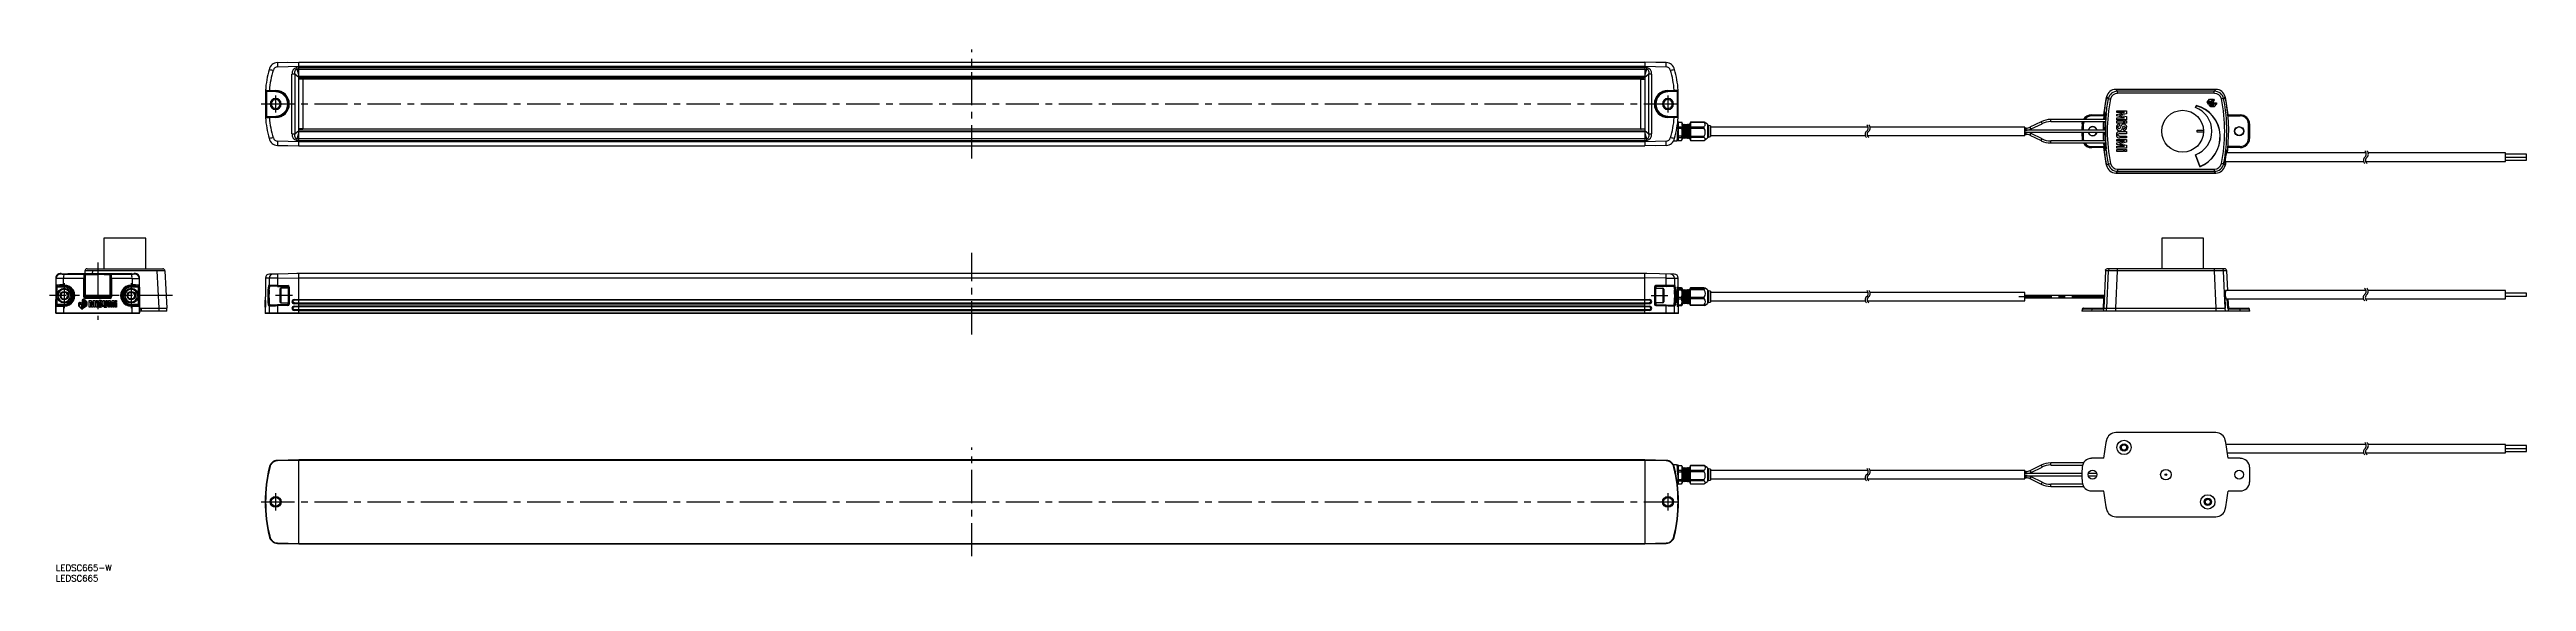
# Model space of a CAD drawing. Extents: x -3 to 1180, y -8 to 246.
import ezdxf

# ---------------------------------------------------------------- set-up
doc = ezdxf.new("R2010")
doc.units = 0
doc.header["$LTSCALE"] = 0.5
doc.linetypes.add('CENTER', pattern=[50.8, 31.75, -6.35, 6.35, -6.35])
for name, color, linetype in [('MSM_CENTER', 1, 'CENTER'), ('MSM_CONTINUOUS', 7, 'CONTINUOUS'), ('MSM_NARROW', 5, 'CONTINUOUS'), ('MSM_PART_NUMBER', 7, 'CONTINUOUS')]:
    doc.layers.add(name, color=color, linetype=linetype)
doc.styles.get("Standard").update_dxf_attribs({"font": 'txt.shx', "height": 3, "bigfont": 'bigfont.shx'})

# ---------------------------------------------------------------- blocks, each defined once
blk = doc.blocks.new('*U2')
at = {"layer": 'MSM_PART_NUMBER'}
blk.add_text('LEDSC665', height=3, dxfattribs=at).set_placement((0, -8))
blk = doc.blocks.new('*U3')
at = {"layer": 'MSM_PART_NUMBER'}
blk.add_text('LEDSC665-W', height=3, dxfattribs=at).set_placement((0, -3))

msp = doc.modelspace()

# ---------------------------------------------------------------- linework, layer by layer
at = {"layer": 'MSM_CENTER'}
for p, q in [((437.5, 194), (437.5, 246)), ((98.1, 220), (776.9, 220)), ((105, 224.1), (105, 215.9)), ((770, 224.1), (770, 215.9)), ((20, 144.3), (20, 117)), ((437.5, 110), (437.5, 149)), ((4, 134.5), (4, 122.5)), ((36, 134.5), (36, 122.5)), ((55.7, 128.5), (-3, 128.5)), ((113, 128.5), (105, 128.5)), ((762, 128.5), (770, 128.5)), ((937.5, 128), (981.9, 128)), ((437.5, 4), (437.5, 56)), ((98.1, 30), (776.9, 30)), ((105, 34.1), (105, 25.9)), ((770, 34.1), (770, 25.9))]:
    msp.add_line(p, q, dxfattribs=at)
at = {"layer": 'MSM_CONTINUOUS'}
for p, q in [((105.8, 239.8), (116, 240)), ((105.8, 239.8), (110.8, 239.9)), ((105.8, 237.8), (116, 238)), ((115.1, 237.3), (116, 237.4)), ((116, 200), (116, 240)), ((116, 240), (759, 240)), ((116, 238), (759, 238)), ((116, 237.4), (759, 237.4)), ((759, 240), (759, 200)), ((769.2, 239.8), (759, 240)), ((759, 238), (769.2, 237.8)), ((759.9, 237.3), (759, 237.4)), ((764.2, 239.9), (769.2, 239.8)), ((100.1, 226.7), (100.1, 226.7)), ((100.1, 226.6), (100.1, 226.5)), ((100.1, 226.5), (100.1, 226.5)), ((100.1, 225.9), (100.1, 214.1)), ((100.6, 226.1), (102.1, 226.1)), ((105.1, 225.8), (100.6, 225.9)), ((100.6, 225.9), (100.6, 214.1)), ((102.1, 226.6), (105.1, 226.5)), ((102.1, 226.1), (105.1, 226)), ((114.2, 234.2), (112.8, 234.2)), ((112.8, 205.8), (112.8, 234.2)), ((116, 232.6), (114.2, 234.2)), ((114.2, 234.2), (114.2, 205.8)), ((115.2, 236.5), (116, 236.6)), ((116, 234), (115.2, 236.5)), ((116, 236.6), (759, 236.6)), ((759, 233.2), (116, 233.2)), ((759, 233), (116, 233)), ((759, 232.9), (116, 232.9)), ((116, 232.8), (759, 232.8)), ((116, 231.9), (116, 232)), ((116, 232), (116, 232)), ((116, 232), (116, 232)), ((116, 232), (116.1, 231.9)), ((116, 231.9), (116, 231.9)), ((116, 231.9), (116, 231.9)), ((116, 231.9), (116, 231.9)), ((116, 231.9), (116, 231.9)), ((116, 231.9), (116, 231.8)), ((118, 231.8), (116, 231.8)), ((117.8, 232), (116.1, 232)), ((116.1, 208.2), (116.1, 231.8)), ((116.3, 232), (116.3, 232.1)), ((116.5, 232), (116.5, 232.1)), ((116.5, 232), (758.5, 232)), ((758.5, 232), (116.5, 232)), ((118, 231.8), (118, 208.2)), ((757, 208.2), (757, 231.8)), ((757, 231.8), (758.9, 231.8)), ((757.2, 232), (758.9, 232)), ((758.5, 232.1), (758.5, 232)), ((758.7, 232.1), (758.7, 232)), ((759, 232), (758.9, 231.9)), ((758.9, 231.8), (759, 231.8)), ((758.9, 231.8), (758.9, 208.2)), ((759, 236.6), (759.8, 236.5)), ((759.8, 236.5), (759, 234)), ((760.8, 234.2), (759, 232.6)), ((759, 231.9), (759, 232)), ((759, 232), (759, 232)), ((759, 232), (759, 232)), ((759, 231.8), (759, 231.9)), ((759, 231.9), (759, 231.9)), ((759, 231.9), (759, 231.9)), ((759, 231.9), (759, 231.9)), ((759, 231.9), (759, 231.9)), ((762.2, 234.2), (760.8, 234.2)), ((760.8, 205.8), (760.8, 234.2)), ((762.2, 234.2), (762.2, 205.8)), ((769.9, 226.5), (772.9, 226.6)), ((769.9, 226), (772.9, 226.1)), ((774.4, 225.9), (769.9, 225.8)), ((774.4, 226.1), (772.9, 226.1)), ((774.4, 225.9), (774.4, 214.1)), ((774.9, 214.1), (774.9, 225.9)), ((983.9, 227.1), (1031.7, 227.1)), ((983.9, 227), (983.9, 227.1)), ((1031.7, 227), (983.9, 227)), ((1031.7, 227), (983.9, 227)), ((984.7, 226.1), (983.9, 227)), ((1030.9, 226.1), (984.7, 226.1)), ((984.7, 225.1), (984.7, 226.1)), ((1030.9, 225.1), (984.7, 225.1)), ((1031.7, 227), (1030.9, 226.1)), ((1030.9, 225.1), (1030.9, 226.1)), ((1031.7, 227.1), (1031.7, 227)), ((100.6, 214.1), (105.1, 214.2)), ((100.6, 213.9), (102.1, 213.9)), ((105.1, 214), (102.1, 213.9)), ((105.1, 213.5), (102.1, 213.4)), ((105, 222.6), (105, 222.1)), ((105, 217.9), (105, 217.4)), ((769.9, 214.2), (774.4, 214.1)), ((772.9, 213.9), (769.9, 214)), ((772.9, 213.4), (769.9, 213.5)), ((770, 222.1), (770, 222.6)), ((770, 217.9), (770, 217.4)), ((774.4, 213.9), (772.9, 213.9)), ((774.9, 213.5), (774.9, 213.5)), ((972.3, 214.8), (972.4, 214.8)), ((972.3, 214.8), (978.1, 214.8)), ((972.4, 214.8), (978.2, 214.8)), ((972.4, 214.3), (972.4, 214.8)), ((978.1, 214.3), (972.4, 214.3)), ((978.1, 214.3), (978, 212.6)), ((978.2, 214.8), (978.1, 214.8)), ((978.4, 214), (978.2, 212.6)), ((979.2, 215.5), (978.4, 216.4)), ((978.5, 215.8), (978.4, 216.3)), ((978.5, 215.8), (978.4, 214)), ((979.1, 215.1), (978.5, 215.8)), ((978.9, 212.6), (979.1, 215.1)), ((979.3, 215.4), (979.2, 215.5)), ((979.4, 223.4), (979.5, 223.4)), ((979.5, 223.4), (980.3, 222.5)), ((980.3, 222.5), (981.3, 222.4)), ((984.3, 216.7), (989, 216.7)), ((984.3, 215.9), (984.3, 216.7)), ((988, 215.9), (984.3, 215.9)), ((984.3, 215), (988, 215.9)), ((984.3, 214.3), (984.3, 215)), ((988.1, 213.4), (984.3, 214.3)), ((984.3, 213.4), (988.1, 213.4)), ((984.3, 212.5), (984.3, 213.4)), ((989, 215.3), (985.6, 214.6)), ((985.6, 214.6), (989, 214)), ((989, 216.7), (989, 215.3)), ((989, 214), (989, 212.5)), ((1021.9, 218.3), (1022.3, 219.2)), ((1022.3, 219.2), (1021.9, 218.3)), ((1021.9, 218.3), (1021.9, 218.3)), ((1022.3, 219.2), (1022.3, 219.2)), ((1027.5, 220.9), (1028.7, 222.3)), ((1028.2, 219.8), (1027.5, 220.9)), ((1027.8, 221), (1028.8, 222.1)), ((1029.2, 221), (1027.8, 221)), ((1027.8, 220.8), (1029.2, 220.8)), ((1028.3, 220), (1027.8, 220.8)), ((1028.2, 219.8), (1028.7, 219.8)), ((1029.7, 220), (1028.3, 220)), ((1028.7, 219.8), (1028.4, 219.6)), ((1029.2, 218.6), (1028.4, 219.6)), ((1028.7, 222.3), (1030.5, 222.3)), ((1029.2, 218.8), (1028.7, 219.5)), ((1028.7, 219.5), (1030.1, 219.5)), ((1028.8, 222.1), (1030.2, 222.1)), ((1029.1, 219.8), (1028.9, 219.7)), ((1030.2, 219.7), (1028.9, 219.7)), ((1029.1, 219.8), (1030, 219.8)), ((1030.2, 222.1), (1029.2, 221)), ((1029.2, 220.8), (1029.7, 220)), ((1030.7, 218.8), (1029.2, 218.8)), ((1030.9, 218.6), (1029.2, 218.6)), ((1029.4, 220.8), (1030.4, 222.1)), ((1029.4, 220.8), (1029.9, 220.1)), ((1030.6, 221.9), (1029.9, 220.1)), ((1030, 219.8), (1030.2, 220.3)), ((1030.1, 219.5), (1030.7, 218.8)), ((1031.4, 220.3), (1030.2, 219.7)), ((1030.2, 220.3), (1031.4, 220.3)), ((1030.8, 221.9), (1030.3, 220.5)), ((1030.3, 220.5), (1031.8, 220.5)), ((1030.3, 219.6), (1031.7, 220.3)), ((1030.9, 218.8), (1030.3, 219.6)), ((1030.4, 222.1), (1030.6, 221.9)), ((1030.5, 222.3), (1030.8, 221.9)), ((1032.1, 220.1), (1030.9, 218.6)), ((1031.9, 220.1), (1030.9, 218.8)), ((1031.7, 220.3), (1031.9, 220.1)), ((1031.8, 220.5), (1032.1, 220.1)), ((1035.4, 222.5), (1034.4, 222.4)), ((1036.1, 223.4), (1035.4, 222.5)), ((1036.2, 223.4), (1036.1, 223.4)), ((1037.5, 214.8), (1043.3, 214.8)), ((1037.5, 214.8), (1043.3, 214.8)), ((1037.5, 214.8), (1037.5, 214.8)), ((1037.5, 214.3), (1043.3, 214.3)), ((1043.3, 214.8), (1043.3, 214.8)), ((1043.3, 214.5), (1043.3, 214.8)), ((1043.3, 214.3), (1043.3, 214.5)), ((116, 202), (105.8, 202.2)), ((112.8, 205.8), (114.2, 205.8)), ((114.2, 205.8), (116, 207.4)), ((115.1, 202.7), (116, 202.6)), ((115.2, 203.5), (116, 206)), ((116, 203.4), (115.2, 203.5)), ((116, 208.1), (116, 208.2)), ((116.1, 208.2), (116, 208.2)), ((116, 208.1), (116, 208)), ((116, 208), (116.1, 208.1)), ((116, 208.1), (116, 208.1)), ((116, 208.1), (116, 208.1)), ((116, 208.1), (116, 208.1)), ((116, 208.1), (116, 208.1)), ((116, 208), (116, 208)), ((116, 208), (116, 208)), ((116, 207.2), (759, 207.2)), ((116, 207.1), (759, 207.1)), ((116, 207), (759, 207)), ((116, 206.8), (759, 206.8)), ((759, 203.4), (116, 203.4)), ((116, 202.6), (759, 202.6)), ((759, 202), (116, 202)), ((118, 208.2), (116.1, 208.2)), ((116.1, 208), (117.8, 208)), ((116.3, 207.9), (116.3, 208)), ((758.5, 208), (116.5, 208)), ((116.5, 207.9), (116.5, 208)), ((758.5, 208), (116.5, 208)), ((757, 208.2), (759, 208.2)), ((758.9, 208), (757.2, 208)), ((758.5, 208), (758.5, 207.9)), ((758.7, 208), (758.7, 207.9)), ((758.9, 208.1), (759, 208)), ((759, 208.2), (759, 208.1)), ((759, 208.1), (759, 208.1)), ((759, 208.1), (759, 208.1)), ((759, 208.1), (759, 208.1)), ((759, 208.1), (759, 208.1)), ((759, 208), (759, 208.1)), ((759, 208), (759, 208)), ((759, 208), (759, 208)), ((759, 207.4), (760.8, 205.8)), ((759, 206), (759.8, 203.5)), ((759.8, 203.5), (759, 203.4)), ((759, 202.6), (759.9, 202.7)), ((769.2, 202.2), (759, 202)), ((760.8, 205.8), (762.2, 205.8)), ((774.1, 202.3), (772.6, 202.3)), ((774.3, 202.5), (774.8, 202.5)), ((774.8, 211.7), (774.7, 211.7)), ((774.8, 202.5), (774.8, 208)), ((775, 202.6), (775, 211.4)), ((775, 211.4), (776.5, 211.4)), ((775, 211.3), (776.5, 211.3)), ((775, 209.1), (776.5, 209.1)), ((776.5, 208.3), (775, 208.3)), ((776.5, 204.7), (775, 204.7)), ((775, 204), (776.5, 204)), ((775, 202.6), (776.5, 202.6)), ((777, 210.7), (776.5, 211.4)), ((776.5, 211.3), (776.5, 211.4)), ((776.5, 209.1), (776.5, 208.3)), ((776.5, 204.7), (776.5, 204)), ((776.5, 202.6), (777, 203.3)), ((777, 203.3), (777, 210.7)), ((777.3, 210.1), (777.1, 210.1)), ((777.1, 210.1), (777.1, 203.9)), ((777.1, 203.9), (777.3, 203.9)), ((777.4, 210.4), (777.3, 210.1)), ((777.3, 203.9), (777.3, 210.1)), ((777.3, 203.9), (777.4, 203.6)), ((777.4, 203.6), (777.4, 210.4)), ((777.6, 210.1), (777.5, 210.4)), ((777.5, 203.6), (777.5, 210.4)), ((777.5, 203.6), (777.6, 203.9)), ((777.8, 210.1), (777.6, 210.1)), ((777.6, 203.9), (777.6, 210.1)), ((777.6, 203.9), (777.8, 203.9)), ((777.9, 210.4), (777.8, 210.1)), ((777.8, 203.9), (777.8, 210.1)), ((777.8, 203.9), (777.9, 203.6)), ((777.9, 203.6), (777.9, 210.4)), ((778.1, 210.1), (778, 210.4)), ((778, 203.6), (778, 210.4)), ((778, 203.6), (778.1, 203.9)), ((778.3, 210.1), (778.1, 210.1)), ((778.1, 203.9), (778.1, 210.1)), ((778.1, 203.9), (778.3, 203.9)), ((778.4, 210.4), (778.3, 210.1)), ((778.3, 203.9), (778.3, 210.1)), ((778.3, 203.9), (778.4, 203.6)), ((778.4, 203.6), (778.4, 210.4)), ((778.6, 210.1), (778.5, 210.4)), ((778.5, 203.6), (778.5, 210.4)), ((778.5, 208.3), (778.6, 208.2)), ((778.5, 203.6), (778.6, 203.9)), ((778.8, 210.1), (778.6, 210.1)), ((778.6, 210.1), (778.6, 203.9)), ((778.6, 203.9), (778.8, 203.9)), ((778.9, 210.4), (778.8, 210.1)), ((778.8, 210.1), (778.8, 203.9)), ((778.9, 208.3), (778.8, 208.2)), ((778.8, 203.9), (778.9, 203.6)), ((778.9, 210.4), (778.9, 203.6)), ((779.1, 210.1), (779, 210.4)), ((779, 210.4), (779, 203.6)), ((779, 203.6), (779.1, 203.9)), ((779.3, 210.1), (779.1, 210.1)), ((779.1, 210.1), (779.1, 203.9)), ((779.1, 203.9), (779.3, 203.9)), ((779.4, 210.4), (779.3, 210.1)), ((779.3, 210.1), (779.3, 203.9)), ((779.3, 208.2), (779.4, 208.3)), ((779.3, 203.9), (779.4, 203.6)), ((779.4, 210.4), (779.4, 203.6)), ((779.6, 210.1), (779.5, 210.4)), ((779.5, 210.4), (779.5, 203.6)), ((779.5, 203.6), (779.6, 203.9)), ((779.8, 210.1), (779.6, 210.1)), ((779.6, 210.1), (779.6, 203.9)), ((779.6, 203.9), (779.8, 203.9)), ((779.9, 210.4), (779.8, 210.1)), ((779.8, 210.1), (779.8, 203.9)), ((779.9, 208.3), (779.8, 208.2)), ((779.8, 203.9), (779.9, 203.6)), ((779.9, 210.4), (779.9, 203.6)), ((780.1, 210.1), (780, 210.4)), ((780, 210.4), (780, 203.6)), ((780, 203.6), (780.1, 203.9)), ((780.3, 210.1), (780.1, 210.1)), ((780.1, 210.1), (780.1, 203.9)), ((780.1, 203.9), (780.3, 203.9)), ((780.4, 210.4), (780.3, 210.1)), ((780.3, 210.1), (780.3, 203.9)), ((780.3, 208.2), (780.4, 208.3)), ((780.3, 203.9), (780.4, 203.6)), ((780.7, 211.4), (780.4, 210.7)), ((780.4, 210.7), (780.4, 203.3)), ((780.7, 208.7), (780.4, 208.4)), ((780.4, 203.3), (780.7, 202.6)), ((780.7, 211.4), (787.3, 211.4)), ((780.7, 211.4), (780.7, 202.6)), ((787.3, 211.3), (780.7, 211.3)), ((780.7, 209.1), (787.3, 209.1)), ((787.3, 208.3), (780.7, 208.3)), ((780.7, 204.7), (787.3, 204.7)), ((787.3, 204), (780.7, 204)), ((780.7, 202.6), (787.3, 202.6)), ((788.9, 210.3), (787.3, 211.4)), ((787.3, 211.3), (787.3, 211.4)), ((787.3, 208.3), (787.3, 209.1)), ((787.3, 204), (787.3, 204.7)), ((787.3, 202.6), (788.9, 203.8)), ((788.9, 210.3), (788.9, 203.8)), ((789.3, 209.8), (788.9, 209.8)), ((788.9, 204.2), (789.3, 204.2)), ((790.3, 209.6), (789.3, 209.8)), ((789.3, 209.8), (789.3, 204.2)), ((789.3, 204.2), (790.3, 204.4)), ((790.3, 209.6), (790.3, 204.4)), ((865.5, 209), (790.3, 209)), ((790.3, 205), (864.3, 205)), ((865.3, 205), (940.5, 205)), ((940.5, 209), (866.5, 209)), ((940.5, 205), (940.5, 209)), ((941, 208.5), (940.5, 208.5)), ((978.8, 207.5), (940.5, 207.5)), ((940.5, 207.5), (941, 207.5)), ((940.5, 206.5), (978.8, 206.5)), ((941, 206.5), (940.5, 206.5)), ((940.5, 205.5), (941, 205.5)), ((941, 207.5), (941, 208.5)), ((941, 205.5), (941, 206.5)), ((948.2, 211.5), (942.9, 208.9)), ((943.4, 208.1), (942.9, 208.9)), ((942.9, 205.1), (943.4, 205.9)), ((942.9, 205.1), (948.2, 202.5)), ((943.4, 208.1), (948.7, 210.6)), ((948.7, 203.4), (943.4, 205.9)), ((948.2, 211.5), (948.7, 210.6)), ((948.2, 202.5), (948.7, 203.4)), ((979, 212.6), (952.8, 212.6)), ((952.8, 211.6), (952.8, 212.6)), ((952.8, 211.6), (978.9, 211.6)), ((978.9, 202.4), (952.8, 202.4)), ((952.8, 201.4), (952.8, 202.4)), ((952.8, 201.4), (979, 201.4)), ((967.8, 210.5), (968, 211.6)), ((967.9, 210.5), (967.8, 210.5)), ((967.9, 203.5), (967.8, 203.5)), ((968.1, 211.6), (967.9, 210.5)), ((968.4, 210.5), (967.9, 210.5)), ((968.4, 203.5), (967.9, 203.5)), ((967.9, 203.5), (968.1, 202.4)), ((968.6, 211.6), (968.4, 210.5)), ((968.6, 202.4), (968.4, 203.5)), ((978, 201.4), (978.1, 199.7)), ((978.2, 201.4), (978.4, 199.3)), ((979.1, 198.9), (978.9, 201.4)), ((989, 212.5), (984.3, 212.5)), ((984.3, 211.9), (987.6, 211.9)), ((984.3, 210.9), (984.3, 211.9)), ((987.6, 210.9), (984.3, 210.9)), ((984.3, 203.1), (989, 203.1)), ((984.3, 202.2), (984.3, 203.1)), ((984.3, 201.4), (988, 202.2)), ((986.1, 202.2), (984.3, 202.2)), ((984.3, 200.6), (984.3, 201.4)), ((985.5, 210.4), (985.7, 210.4)), ((985.7, 209.5), (985.6, 209.5)), ((989, 201.7), (985.6, 201)), ((985.7, 210.4), (985.7, 209.5)), ((985.7, 206.8), (989, 206.8)), ((989, 205.8), (985.7, 205.8)), ((985.7, 204.7), (989, 204.7)), ((989, 203.8), (985.7, 203.8)), ((988, 202.2), (986.1, 202.2)), ((986.9, 208.2), (986.6, 207.7)), ((987.2, 208.9), (986.9, 208.2)), ((987.6, 211.9), (987.6, 210.9)), ((987.7, 207.4), (987.7, 208.3)), ((987.8, 207.4), (987.7, 207.4)), ((988, 211.9), (989, 211.9)), ((988, 210.9), (988, 211.9)), ((989, 210.9), (988, 210.9)), ((989, 211.9), (989, 210.9)), ((989, 206.8), (989, 205.8)), ((989, 204.7), (989, 203.8)), ((989, 203.1), (989, 201.7)), ((1022.8, 206.5), (1022.8, 207.5)), ((1022.8, 207.5), (1025.8, 207.5)), ((1025.8, 206.5), (1022.8, 206.5)), ((1047.8, 210.5), (1047.3, 210.5)), ((1047.3, 203.5), (1047.8, 203.5)), ((1047.8, 210.5), (1047.8, 210.5)), ((1047.8, 203.5), (1047.8, 203.5)), ((105.8, 200.2), (116, 200)), ((110.8, 200.1), (105.8, 200.2)), ((116, 200), (759, 200)), ((769.2, 200.2), (759, 200)), ((769.2, 200.2), (764.2, 200.1)), ((978.1, 199.2), (972.3, 199.2)), ((972.3, 199.2), (972.4, 199.2)), ((972.4, 199.7), (978.1, 199.7)), ((972.4, 199.2), (972.4, 199.7)), ((978.2, 199.2), (972.4, 199.2)), ((978.2, 199.2), (978.1, 199.2)), ((978.4, 199.3), (978.5, 198.2)), ((979.3, 198.7), (978.4, 197.7)), ((979.3, 198.6), (978.4, 197.6)), ((978.4, 197.7), (978.5, 198.2)), ((978.5, 198.2), (979.1, 198.9)), ((979.4, 190.6), (979.5, 190.6)), ((979.5, 190.6), (980.3, 191.5)), ((980.3, 191.5), (981.3, 191.6)), ((988, 199.8), (984.3, 200.6)), ((984.3, 198.9), (984.3, 199.8)), ((984.3, 199.8), (988, 199.8)), ((989, 198.9), (984.3, 198.9)), ((984.3, 198.2), (987.6, 198.2)), ((984.3, 197.3), (984.3, 198.2)), ((987.6, 197.3), (984.3, 197.3)), ((985.6, 201), (989, 200.3)), ((987.6, 198.2), (987.6, 197.3)), ((988, 198.2), (989, 198.2)), ((988, 197.3), (988, 198.2)), ((989, 197.3), (988, 197.3)), ((989, 200.3), (989, 198.9)), ((989, 198.2), (989, 197.3)), ((1024, 190.1), (1021.9, 195.7)), ((1021.9, 195.7), (1024, 190.1)), ((1021.9, 195.7), (1021.9, 195.7)), ((1024, 190.1), (1024, 190.1)), ((1035.4, 191.5), (1034.4, 191.6)), ((1036.1, 190.6), (1035.4, 191.5)), ((1035.9, 191.4), (1035.9, 191.4)), ((1035.9, 191.2), (1035.9, 191.2)), ((1035.9, 191.2), (1036.2, 190.8)), ((1036.1, 190.7), (1035.9, 191.1)), ((1036.2, 192.5), (1036.1, 192.5)), ((1036.1, 190.8), (1036.2, 190.8)), ((1036.2, 190.6), (1036.1, 190.6)), ((1036.2, 192.6), (1102.2, 192.6)), ((1036.2, 190.6), (1036.6, 192.6)), ((1103.5, 196.6), (1036.8, 196.6)), ((1036.8, 196.6), (1036.8, 196.6)), ((1036.9, 197.8), (1036.9, 197.8)), ((1037, 198.1), (1037.4, 198.4)), ((1037.3, 198.3), (1037, 198)), ((1037, 198), (1037, 198)), ((1043.3, 199.7), (1037.5, 199.7)), ((1043.3, 199.2), (1037.5, 199.2)), ((1043.3, 199.2), (1037.5, 199.2)), ((1037.5, 199.2), (1037.5, 199.2)), ((1043.3, 199.2), (1043.3, 199.7)), ((1043.3, 199.2), (1043.3, 199.2)), ((1103.2, 192.6), (1170, 192.6)), ((1170, 196.6), (1104.5, 196.6)), ((1170, 192.6), (1170, 196.6)), ((1180, 196), (1170, 196)), ((1170, 194.6), (1180, 194.6)), ((1180, 194.5), (1170, 194.5)), ((1170, 193.1), (1180, 193.1)), ((1180, 194.6), (1180, 196)), ((1180, 193.1), (1180, 194.5)), ((984.7, 187.9), (983.9, 187)), ((983.9, 187), (1031.7, 187)), ((983.9, 186.9), (983.9, 187)), ((1031.7, 186.9), (983.9, 186.9)), ((984.7, 188.9), (1031, 188.9)), ((984.7, 188.9), (984.7, 187.9)), ((984.7, 187.9), (1030.9, 187.9)), ((1030.9, 188.9), (1030.9, 187.9)), ((1031.7, 187), (1030.9, 187.9)), ((1031.7, 187), (1031.7, 186.9)), ((23, 155.9), (23, 141.3)), ((43, 155.9), (23, 155.9)), ((43, 141.3), (43, 155.9)), ((1025.8, 155.9), (1005.8, 155.9)), ((1005.8, 155.9), (1005.8, 141.3)), ((1025.8, 155.7), (1025.8, 155.9)), ((1025.8, 155.7), (1025.8, 155.7)), ((1025.8, 141.3), (1025.8, 155.7)), ((0.2, 136.8), (0, 137)), ((0, 137), (0, 126.7)), ((0.1, 133.3), (0.2, 133.4)), ((0.1, 124.4), (0.1, 132.6)), ((4, 132.6), (0.1, 132.6)), ((0.2, 133.4), (0.2, 136.8)), ((0.6, 132.8), (0.7, 132.9)), ((4, 132.8), (0.6, 132.8)), ((0.6, 129.2), (0.6, 132.6)), ((2.2, 138.8), (2, 139)), ((2.6, 139), (2, 139)), ((2.6, 139), (2.7, 139)), ((3.6, 133.5), (3.6, 136.8)), ((3.6, 136.8), (13.9, 136.8)), ((3.9, 133.6), (3.6, 133.5)), ((3.7, 133), (4, 133.1)), ((3.9, 138.8), (13.7, 138.8)), ((4, 133.1), (4, 132.6)), ((34.2, 138.9), (5.8, 138.9)), ((5.8, 138.9), (5.8, 138.9)), ((13.4, 138.8), (13.5, 138.8)), ((13.4, 127.9), (13.4, 136.8)), ((13.9, 140.4), (13.9, 138.9)), ((13.9, 138.3), (14, 138.3)), ((13.9, 127.9), (13.9, 136.8)), ((14, 138.3), (14, 128)), ((14.9, 141.3), (51.1, 141.3)), ((50, 140.4), (16, 140.4)), ((17.5, 138.9), (17.6, 140.4)), ((26, 138.3), (26.1, 138.3)), ((26, 128), (26, 138.3)), ((26.1, 136.8), (26.1, 127.9)), ((26.1, 136.8), (36.4, 136.8)), ((26.5, 138.8), (26.6, 138.8)), ((26.6, 138.8), (36.1, 138.8)), ((26.6, 136.8), (26.6, 127.9)), ((36.1, 139), (34.2, 138.9)), ((34.2, 138.9), (34.2, 138.9)), ((36, 133.1), (36.3, 133)), ((36, 132.6), (36, 133.1)), ((39.4, 132.8), (36, 132.8)), ((39.9, 132.6), (36, 132.6)), ((36.4, 133.5), (36.1, 133.6)), ((36.4, 136.8), (36.4, 133.5)), ((37.3, 139), (37.4, 139)), ((38, 139), (37.4, 139)), ((38, 139), (37.8, 138.8)), ((39.3, 132.9), (39.4, 132.8)), ((39.4, 132.6), (39.4, 129.2)), ((39.8, 136.8), (40, 137)), ((39.8, 136.8), (39.8, 133.4)), ((39.8, 133.4), (39.9, 133.3)), ((39.9, 132.6), (39.9, 124.4)), ((40, 126.7), (40, 137)), ((49.4, 122.5), (48.4, 140.4)), ((52.1, 140.4), (53, 122.5)), ((100.1, 136.8), (100.1, 127.9)), ((100.1, 136.8), (100.1, 127.9)), ((101.9, 136.8), (100.1, 136.8)), ((101.9, 136.8), (101.9, 133.5)), ((105.8, 136.8), (101.9, 136.8)), ((101.9, 133.5), (101.9, 133.6)), ((102.4, 133.1), (102.4, 133)), ((105.8, 132.9), (102.4, 133)), ((116, 139), (105.8, 138.8)), ((105.8, 136.8), (116, 137)), ((105.8, 136.8), (105.8, 133.4)), ((105.8, 133.4), (110.8, 133.3)), ((105.8, 132.9), (110.8, 132.8)), ((107, 131.5), (107, 125.5)), ((111, 132), (107.5, 132)), ((107.5, 132), (107.5, 125)), ((110.8, 132.8), (110.8, 132)), ((111, 132.6), (111, 124.4)), ((111, 132.6), (111.5, 132.6)), ((111.5, 132.6), (111.5, 124.4)), ((116, 139), (115.1, 139)), ((759, 139), (116, 139)), ((116, 120), (116, 139)), ((116, 137), (759, 137)), ((759, 120), (759, 139)), ((772.9, 138.8), (759, 139)), ((759.9, 139), (759, 139)), ((769.2, 136.8), (759, 137)), ((763.5, 132.6), (763.5, 124.4)), ((764, 132.6), (763.5, 132.6)), ((764, 132.6), (764, 124.4)), ((764, 132), (767.5, 132)), ((769.2, 133.4), (764.2, 133.3)), ((769.2, 132.9), (764.2, 132.8)), ((764.2, 132.8), (764.2, 132)), ((767.5, 132), (767.5, 125)), ((768, 131.5), (768, 125.5)), ((769.2, 133.4), (769.2, 136.8)), ((769.2, 136.8), (774.9, 136.8)), ((769.2, 132.9), (772.6, 133)), ((772.6, 133.1), (772.6, 133)), ((773.1, 136.8), (773.1, 133.5)), ((773.1, 133.5), (773.1, 133.6)), ((774.8, 123.5), (774.8, 132.5)), ((774.9, 132.5), (774.9, 136.8)), ((774.9, 132.5), (774.9, 136.8)), ((775, 120.2), (775, 132.2)), ((776.5, 132.2), (775, 132.2)), ((776.5, 131.7), (775, 131.7)), ((775, 131.2), (776.5, 131.2)), ((776.5, 131.7), (776.5, 131.2)), ((777, 131.7), (776.8, 132)), ((777, 124.3), (777, 131.7)), ((777.3, 131.1), (777.1, 131.1)), ((777.1, 131.1), (777.1, 124.9)), ((777.4, 131.4), (777.3, 131.1)), ((777.3, 124.9), (777.3, 131.1)), ((777.4, 124.6), (777.4, 131.4)), ((777.6, 131.1), (777.5, 131.4)), ((777.5, 124.6), (777.5, 131.4)), ((777.8, 131.1), (777.6, 131.1)), ((777.6, 124.9), (777.6, 131.1)), ((777.9, 131.4), (777.8, 131.1)), ((777.8, 124.9), (777.8, 131.1)), ((777.9, 124.6), (777.9, 131.4)), ((778.1, 131.1), (778, 131.4)), ((778, 124.6), (778, 131.4)), ((778.3, 131.1), (778.1, 131.1)), ((778.1, 124.9), (778.1, 131.1)), ((778.4, 131.4), (778.3, 131.1)), ((778.3, 124.9), (778.3, 131.1)), ((778.4, 124.6), (778.4, 131.4)), ((778.6, 131.1), (778.5, 131.4)), ((778.5, 124.6), (778.5, 131.4)), ((778.8, 131.1), (778.6, 131.1)), ((778.6, 131.1), (778.6, 124.9)), ((778.9, 131.4), (778.8, 131.1)), ((778.8, 131.1), (778.8, 124.9)), ((778.9, 131.4), (778.9, 124.6)), ((779.1, 131.1), (779, 131.4)), ((779, 131.4), (779, 124.6)), ((779.3, 131.1), (779.1, 131.1)), ((779.1, 131.1), (779.1, 124.9)), ((779.4, 131.4), (779.3, 131.1)), ((779.3, 131.1), (779.3, 124.9)), ((779.4, 131.4), (779.4, 124.6)), ((779.6, 131.1), (779.5, 131.4)), ((779.5, 131.4), (779.5, 124.6)), ((779.8, 131.1), (779.6, 131.1)), ((779.6, 131.1), (779.6, 124.9)), ((779.9, 131.4), (779.8, 131.1)), ((779.8, 131.1), (779.8, 124.9)), ((779.9, 131.4), (779.9, 124.6)), ((780.1, 131.1), (780, 131.4)), ((780, 131.4), (780, 124.6)), ((780.3, 131.1), (780.1, 131.1)), ((780.1, 131.1), (780.1, 124.9)), ((780.4, 131.4), (780.3, 131.1)), ((780.3, 131.1), (780.3, 124.9)), ((780.7, 132.2), (780.4, 131.7)), ((780.4, 131.7), (780.4, 124.3)), ((787.3, 132.2), (780.7, 132.2)), ((780.7, 123.8), (780.7, 132.2)), ((780.7, 131.7), (787.3, 131.7)), ((787.3, 131.2), (780.7, 131.2)), ((787.3, 132.2), (787.6, 132.1)), ((787.3, 131.7), (787.6, 131.8)), ((787.3, 131.2), (787.3, 131.7)), ((787.6, 132.1), (787.7, 132.1)), ((787.7, 132.1), (787.8, 132)), ((788.9, 131.3), (787.8, 132)), ((788.9, 131.3), (788.9, 124.8)), ((789.3, 130.8), (788.9, 130.8)), ((790.3, 130.6), (789.3, 130.8)), ((789.3, 130.8), (789.3, 125.2)), ((790.3, 130.6), (790.3, 125.4)), ((978.4, 122.5), (979.2, 140.3)), ((978.8, 140.6), (979.2, 140.2)), ((979.3, 140.6), (978.8, 140.6)), ((1036.9, 140.3), (979.2, 140.3)), ((980.3, 140.3), (979.5, 122.5)), ((1035.9, 141.3), (979.8, 141.3)), ((983.9, 122.5), (984.7, 140.3)), ((984.7, 140.3), (984.7, 141.3)), ((1030.9, 141.3), (1030.9, 140.3)), ((1030.9, 140.3), (1031.7, 122.5)), ((1036.1, 122.5), (1035.4, 140.3)), ((1103.4, 131), (1036.4, 131)), ((1037.4, 131), (1036.9, 140.3)), ((1170, 131), (1104.4, 131)), ((1170, 127), (1170, 131)), ((0, 126.7), (0, 126.6)), ((0, 124.6), (0, 124.5)), ((0, 123.4), (0, 124.5)), ((0, 123.4), (0, 123.4)), ((0, 121.4), (0, 121.3)), ((0, 120.2), (0, 121.3)), ((0, 120.2), (40, 120.2)), ((0.1, 124.4), (0.6, 124.4)), ((0.2, 123.6), (0.1, 123.7)), ((0.2, 120.2), (0.2, 123.6)), ((39.8, 120), (0.2, 120)), ((0.6, 124.4), (0.6, 127.8)), ((0.6, 124.4), (4, 124.4)), ((0.6, 124.2), (4, 124.2)), ((0.7, 124.1), (0.6, 124.2)), ((3.1, 130), (2.3, 128.5)), ((2.3, 128.5), (3.1, 127)), ((4.9, 130), (3.1, 130)), ((3.1, 127), (4.9, 127)), ((3.6, 123.4), (3.6, 120.2)), ((3.6, 123.4), (3.9, 123.4)), ((4, 123.9), (3.7, 124)), ((4, 124.4), (4, 123.9)), ((5.7, 128.5), (4.9, 130)), ((4.9, 127), (5.7, 128.5)), ((11, 125.1), (11.5, 125.4)), ((11, 123.4), (11, 125.1)), ((11, 125.1), (11.1, 125.1)), ((11, 123.4), (11.1, 123.4)), ((11, 123.4), (12.5, 122.1)), ((11.1, 125.1), (11.5, 125.4)), ((11.1, 123.4), (11.1, 125.1)), ((12.5, 122.1), (11.1, 123.4)), ((11.2, 124.9), (11.2, 123.4)), ((11.2, 124.9), (11.2, 124.9)), ((12.4, 123.9), (11.2, 124.9)), ((11.2, 124.9), (12.4, 123.9)), ((11.2, 123.4), (12.4, 122.5)), ((11.5, 125.2), (11.3, 125.1)), ((11.3, 125.1), (12.5, 124)), ((11.5, 125.4), (12.8, 124.9)), ((11.5, 125.2), (11.5, 125.2)), ((13.2, 124.6), (11.5, 125.2)), ((11.5, 125.2), (13.3, 124.6)), ((12.4, 123.9), (12.4, 123.9)), ((12.4, 123.9), (12.4, 122.5)), ((12.4, 122.5), (12.4, 123.9)), ((12.4, 122.5), (12.4, 122.5)), ((12.5, 124), (13.2, 124.6)), ((13.3, 124.6), (12.5, 124)), ((12.5, 124), (12.5, 124)), ((12.5, 122.1), (13.5, 122.9)), ((12.6, 123.9), (13.3, 124.4)), ((12.6, 123.9), (12.6, 122.4)), ((12.6, 122.4), (13.4, 123)), ((13.3, 123), (12.6, 122.4)), ((12.6, 122.4), (12.6, 122.4)), ((13.3, 126.8), (12.8, 126.5)), ((12.8, 126.5), (13.3, 126.8)), ((12.8, 124.9), (12.8, 126.5)), ((12.8, 126.5), (12.8, 126.5)), ((12.8, 124.9), (12.8, 126.5)), ((12.8, 124.9), (12.8, 124.9)), ((13, 126), (13, 124.9)), ((13, 126), (13, 126)), ((13.7, 124.8), (13, 126)), ((13, 126), (13.7, 124.8)), ((13.1, 125), (13, 122.5)), ((13, 124.9), (13.5, 124.7)), ((13.1, 126.4), (13.3, 126.6)), ((13.8, 125), (13.1, 126.4)), ((13.2, 124.6), (13.3, 124.6)), ((14.8, 125.6), (13.3, 126.8)), ((13.3, 126.6), (13.3, 126.6)), ((13.3, 126.6), (14.5, 125.5)), ((14.5, 125.5), (13.3, 126.6)), ((13.3, 123), (13.3, 124.4)), ((13.3, 124.4), (13.4, 124.4)), ((13.3, 123), (13.4, 123)), ((13.4, 127.9), (13.9, 127.9)), ((13.4, 124.4), (13.4, 123)), ((13.5, 124.7), (13.5, 123.8)), ((13.5, 123.8), (13.7, 123.6)), ((13.5, 123.4), (13.5, 123.4)), ((13.5, 122.9), (13.5, 123.4)), ((13.5, 123.4), (13.7, 123)), ((13.7, 123), (13.5, 123.4)), ((13.7, 124.8), (13.7, 124.8)), ((13.7, 124.8), (13.7, 123.6)), ((13.7, 123.6), (13.7, 124.8)), ((13.7, 123), (14.8, 123.8)), ((13.7, 123.6), (13.7, 123.6)), ((14.5, 125.5), (13.8, 125)), ((13.8, 125), (14.5, 125.5)), ((13.8, 124.8), (14.6, 125.3)), ((13.8, 125), (13.8, 125)), ((13.8, 124.8), (13.8, 123.4)), ((14.6, 123.9), (13.8, 123.4)), ((13.8, 123.4), (13.9, 123.4)), ((14, 128), (13.9, 127.9)), ((13.9, 123.4), (14.6, 123.9)), ((14, 128.1), (14, 128)), ((14.2, 127.8), (14.1, 127.7)), ((25.9, 127.7), (14.1, 127.7)), ((14.1, 127.2), (25.9, 127.2)), ((14.5, 125.5), (14.5, 125.5)), ((14.6, 123.9), (14.6, 125.3)), ((14.6, 125.3), (14.6, 123.9)), ((14.6, 125.3), (14.6, 125.3)), ((14.6, 123.9), (14.6, 123.9)), ((14.8, 125.6), (14.8, 123.8)), ((16, 126.2), (16.9, 126.2)), ((16, 123), (16, 126.2)), ((16, 123), (16, 126.2)), ((16.6, 123), (16, 123)), ((16.6, 125.5), (16.6, 123)), ((16.6, 125.5), (16.6, 125.5)), ((16.6, 125.5), (17.1, 123)), ((17.1, 123), (16.6, 125.5)), ((16.9, 126.2), (17.4, 123.9)), ((17.6, 123), (17.1, 123)), ((17.4, 123.9), (17.8, 126.2)), ((17.8, 126.2), (17.4, 123.9)), ((17.4, 123.9), (17.4, 123.9)), ((17.6, 123), (18.2, 125.6)), ((17.8, 126.2), (18.8, 126.2)), ((18.2, 123), (18.2, 125.6)), ((18.2, 123), (18.2, 125.6)), ((18.2, 125.6), (18.2, 125.6)), ((18.8, 123), (18.2, 123)), ((18.8, 126.2), (18.8, 123)), ((19.2, 126.2), (19.9, 126.2)), ((19.2, 125.5), (19.2, 126.2)), ((19.2, 125.5), (19.2, 126.2)), ((19.9, 125.5), (19.2, 125.5)), ((19.2, 125.2), (19.9, 125.2)), ((19.2, 123), (19.2, 125.2)), ((19.2, 123), (19.2, 125.2)), ((19.9, 123), (19.2, 123)), ((19.9, 126.2), (19.9, 125.5)), ((19.9, 125.2), (19.9, 123)), ((20.2, 124), (20.8, 124)), ((20.2, 123.9), (20.2, 124)), ((20.8, 124), (20.8, 123.9)), ((20.8, 124), (20.8, 123.9)), ((20.8, 123.9), (20.8, 123.9)), ((21.2, 123), (21.2, 123)), ((22.2, 125.3), (21.6, 125.3)), ((22, 124.6), (22, 124.6)), ((22.2, 125.4), (22.2, 125.3)), ((22.2, 125.4), (22.2, 125.4)), ((22.2, 125.4), (22.2, 125.3)), ((22.6, 126.2), (23.2, 126.2)), ((22.6, 124), (22.6, 126.2)), ((23.2, 126.2), (23.2, 124)), ((23.2, 126.2), (23.2, 124)), ((23.2, 124), (23.2, 124)), ((24, 126.2), (24.6, 126.2)), ((24, 124), (24, 126.2)), ((24.6, 126.2), (24.6, 124)), ((24.6, 126.2), (24.6, 124)), ((24.6, 124), (24.6, 124)), ((25.1, 126.2), (26, 126.2)), ((25.1, 123), (25.1, 126.2)), ((25.7, 123), (25.1, 123)), ((25.6, 125.5), (25.6, 123)), ((25.7, 125.5), (25.6, 125.5)), ((25.7, 123), (25.7, 125.5)), ((25.7, 125.5), (26.2, 123)), ((25.9, 127.7), (25.8, 127.8)), ((26, 128), (26, 128.1)), ((26.1, 127.9), (26, 128)), ((26, 126.2), (26.5, 123.9)), ((26.5, 123.9), (26, 126.2)), ((26.1, 127.9), (26.6, 127.9)), ((26.7, 123), (26.2, 123)), ((26.5, 123.9), (26.9, 126.2)), ((26.5, 123.9), (26.5, 123.9)), ((26.7, 123), (27.3, 125.5)), ((26.7, 123), (27.3, 125.5)), ((26.9, 126.2), (27.9, 126.2)), ((27.3, 125.5), (27.3, 125.5)), ((27.3, 125.5), (27.3, 123)), ((27.9, 123), (27.3, 123)), ((27.9, 126.2), (27.9, 123)), ((27.9, 126.2), (27.9, 123)), ((28.3, 126.2), (29, 126.2)), ((28.3, 125.5), (28.3, 126.2)), ((29, 125.5), (28.3, 125.5)), ((28.3, 125.2), (29, 125.2)), ((28.3, 123), (28.3, 125.2)), ((29, 123), (28.3, 123)), ((28.9, 126.2), (28.9, 125.5)), ((28.9, 125.2), (28.9, 123)), ((29, 126.2), (29, 125.5)), ((29, 125.2), (29, 123)), ((34.3, 128.5), (35.1, 130)), ((35.1, 127), (34.3, 128.5)), ((35.1, 130), (36.9, 130)), ((36.9, 127), (35.1, 127)), ((36, 123.9), (36, 124.4)), ((36, 124.4), (39.4, 124.4)), ((36, 124.2), (39.4, 124.2)), ((36.3, 124), (36, 123.9)), ((36.4, 123.4), (36.1, 123.4)), ((36.4, 120.2), (36.4, 123.4)), ((36.9, 130), (37.7, 128.5)), ((37.7, 128.5), (36.9, 127)), ((39.4, 124.2), (39.3, 124.1)), ((39.4, 127.8), (39.4, 124.4)), ((39.4, 124.4), (39.9, 124.4)), ((39.9, 123.7), (39.8, 123.6)), ((39.8, 123.6), (39.8, 120.2)), ((39.9, 122.5), (53, 122.5)), ((40, 126.6), (40, 126.7)), ((40, 124.5), (40, 124.6)), ((40, 124.5), (40, 123.4)), ((40, 123.4), (40, 123.4)), ((40, 121.3), (40, 121.4)), ((40, 121.3), (40, 120.2)), ((53.1, 121), (40, 121)), ((40.8, 122), (40.8, 121)), ((49.4, 121), (49.4, 122.5)), ((53.1, 121), (53, 122.5)), ((100, 127.2), (100, 120.2)), ((100, 126.2), (100.1, 126.2)), ((100, 124), (100, 126.2)), ((100, 126.2), (100, 124)), ((100, 126.2), (100, 126.2)), ((100, 124), (100, 126.2)), ((100, 125.4), (100, 125.3)), ((100, 125.3), (100, 125.3)), ((100, 124.8), (100, 124.8)), ((100, 124), (100, 123.9)), ((100, 124), (100, 124)), ((100, 123.9), (100, 124)), ((100, 124), (100, 124)), ((100, 124), (100, 123.6)), ((100, 124), (100, 123.6)), ((100, 124), (100, 123.4)), ((100, 120.2), (775, 120.2)), ((100.1, 126.2), (100.1, 124)), ((100.1, 126.2), (100.2, 126.2)), ((100.1, 126.2), (100.1, 126.2)), ((100.1, 123), (100.1, 126.2)), ((100.1, 126.2), (100.1, 123.9)), ((100.1, 125.5), (100.1, 126.2)), ((100.2, 125.5), (100.1, 125.5)), ((100.1, 125.5), (100.1, 125.5)), ((100.1, 123.9), (100.1, 125.5)), ((100.1, 125.5), (100.1, 123)), ((100.1, 123.9), (100.1, 125.5)), ((100.1, 125.5), (100.1, 123)), ((100.1, 123), (100.1, 125.5)), ((100.1, 124), (100.1, 123.4)), ((100.1, 123.9), (100.1, 123.9)), ((100.1, 123), (100.1, 123.9)), ((100.1, 123), (100.1, 123)), ((100.1, 123), (100.1, 123)), ((100.2, 123), (100.1, 123)), ((100.2, 126.2), (100.2, 125.5)), ((100.2, 126.2), (100.2, 126.2)), ((100.2, 125.5), (100.2, 126.2)), ((100.2, 126.2), (100.2, 123)), ((100.2, 125.5), (100.2, 125.5)), ((100.2, 125.2), (100.2, 123)), ((100.2, 125.2), (100.2, 125.2)), ((100.2, 123), (100.2, 125.2)), ((100.2, 123), (100.2, 123)), ((774.8, 120), (100.2, 120)), ((101.9, 123.4), (101.9, 120.2)), ((105.8, 124.1), (102.4, 124)), ((102.4, 124), (102.4, 123.9)), ((110.8, 124.2), (105.8, 124.1)), ((110.8, 123.7), (105.8, 123.6)), ((105.8, 123.6), (105.8, 120.2)), ((107.5, 125), (111, 125)), ((110.8, 125), (110.8, 124.2)), ((111, 124.4), (111.5, 124.4)), ((113.8, 126.6), (116, 126.7)), ((113.8, 126.4), (116, 126.5)), ((116, 126.5), (113.8, 126.4)), ((113.8, 126.4), (113.8, 126.4)), ((113.8, 125.2), (116, 125.1)), ((116, 124.8), (113.8, 124.8)), ((116, 124.5), (113.8, 124.6)), ((113.8, 123.4), (116, 123.4)), ((113.8, 123.2), (116, 123.3)), ((116, 123.1), (113.8, 123.1)), ((113.8, 121.8), (116, 121.8)), ((113.8, 121.8), (113.8, 121.6)), ((116, 121.5), (113.8, 121.6)), ((116, 121.3), (113.8, 121.4)), ((116, 126.7), (759, 126.7)), ((116, 126.5), (759, 126.5)), ((759, 126.5), (116, 126.5)), ((116, 125.1), (759, 125.1)), ((759, 124.8), (116, 124.8)), ((116, 124.5), (759, 124.5)), ((759, 123.4), (116, 123.4)), ((116, 123.3), (759, 123.3)), ((759, 123.1), (116, 123.1)), ((116, 121.8), (759, 121.8)), ((759, 121.5), (116, 121.5)), ((759, 121.3), (116, 121.3)), ((759, 126.7), (761.2, 126.6)), ((759, 126.5), (761.2, 126.4)), ((761.2, 126.4), (759, 126.5)), ((759, 125.1), (761.2, 125.2)), ((761.2, 124.8), (759, 124.8)), ((761.2, 124.6), (759, 124.5)), ((759, 123.4), (761.2, 123.4)), ((759, 123.3), (761.2, 123.2)), ((761.2, 123.1), (759, 123.1)), ((759, 121.8), (761.2, 121.8)), ((761.2, 121.6), (759, 121.5)), ((761.2, 121.4), (759, 121.3)), ((764, 124.4), (763.5, 124.4)), ((767.5, 125), (764, 125)), ((764.2, 125), (764.2, 124.2)), ((764.2, 124.2), (769.2, 124.1)), ((764.2, 123.7), (769.2, 123.6)), ((769.2, 124.1), (772.6, 124)), ((769.2, 120.2), (769.2, 123.6)), ((772.6, 124), (772.6, 123.9)), ((773.1, 120.2), (773.1, 123.4)), ((774.3, 128), (774.1, 128)), ((774.6, 123.3), (774.5, 123.3)), ((774.5, 123.3), (774.5, 123.3)), ((774.5, 123.3), (774.5, 123.3)), ((774.6, 123.4), (774.6, 123.4)), ((774.6, 123.4), (774.6, 123.3)), ((774.6, 123.3), (774.6, 123.3)), ((774.8, 128), (775, 128)), ((775, 127.8), (776.5, 127.8)), ((775, 127), (776.5, 127)), ((775, 124.1), (776.5, 124.1)), ((775, 123.8), (776.5, 123.8)), ((776.5, 127), (776.5, 127.8)), ((776.5, 123.8), (776.5, 124.1)), ((776.8, 124), (777, 124.3)), ((777.1, 124.9), (777.3, 124.9)), ((777.3, 124.9), (777.4, 124.6)), ((777.5, 124.6), (777.6, 124.9)), ((777.6, 124.9), (777.8, 124.9)), ((777.8, 124.9), (777.9, 124.6)), ((778, 124.6), (778.1, 124.9)), ((778.1, 124.9), (778.3, 124.9)), ((778.3, 124.9), (778.4, 124.6)), ((778.6, 125.1), (778.5, 124.9)), ((778.5, 124.6), (778.6, 124.9)), ((778.6, 124.9), (778.8, 124.9)), ((778.8, 125.1), (778.9, 124.9)), ((778.8, 124.9), (778.9, 124.6)), ((779, 124.6), (779.1, 124.9)), ((779.1, 124.9), (779.3, 124.9)), ((779.4, 124.9), (779.3, 125.1)), ((779.3, 124.9), (779.4, 124.6)), ((779.5, 124.6), (779.6, 124.9)), ((779.6, 124.9), (779.8, 124.9)), ((779.8, 125.1), (779.9, 124.9)), ((779.8, 124.9), (779.9, 124.6)), ((780, 124.6), (780.1, 124.9)), ((780.1, 124.9), (780.3, 124.9)), ((780.4, 124.9), (780.3, 125.1)), ((780.3, 124.9), (780.4, 124.6)), ((780.4, 124.6), (780.7, 124.1)), ((780.4, 124.3), (780.7, 123.8)), ((780.7, 127.8), (787.3, 127.8)), ((787.3, 127), (780.7, 127)), ((780.7, 124.1), (787.3, 124.1)), ((787.3, 123.8), (780.7, 123.8)), ((787.3, 127), (787.3, 127.8)), ((787.3, 123.8), (787.3, 124.1)), ((787.3, 123.8), (787.8, 124)), ((787.8, 124), (788.9, 124.8)), ((788.9, 125.2), (789.3, 125.2)), ((789.3, 125.2), (790.3, 125.4)), ((865.5, 130), (790.3, 130)), ((790.3, 126), (864.3, 126)), ((865.3, 126), (940.5, 126)), ((940.5, 130), (866.5, 130)), ((940.5, 126), (940.5, 130)), ((978.7, 128.5), (940.5, 128.5)), ((978.7, 128.5), (940.5, 128.5)), ((940.5, 127.5), (978.6, 127.5)), ((940.5, 127.5), (978.6, 127.5)), ((941, 127.5), (941, 128.5)), ((952.8, 127.5), (952.8, 128.5)), ((967.8, 122), (967.7, 121)), ((1047.9, 121), (967.7, 121)), ((967.9, 122), (967.8, 122)), ((967.9, 122), (967.8, 121)), ((968.3, 122.5), (1036.1, 122.5)), ((972.4, 122), (972.3, 121)), ((972.4, 122.5), (972.4, 122)), ((978.2, 122), (972.4, 122)), ((978, 126.8), (977.8, 122.5)), ((978.6, 127.4), (978, 126.8)), ((978.5, 126.8), (978, 126.8)), ((978.1, 121), (978.2, 122)), ((978.4, 122.5), (978.5, 126.8)), ((978.5, 126.8), (978.6, 126.9)), ((979.4, 121), (979.5, 122.5)), ((983.9, 121), (983.9, 122.5)), ((1031.7, 122.5), (1031.7, 121)), ((1031.7, 122.5), (1031.7, 121)), ((1036.2, 128.9), (1035.9, 128.9)), ((1035.9, 128.6), (1036.1, 122.5)), ((1036.2, 121), (1036.1, 122.5)), ((1036.6, 127), (1102.1, 127)), ((1037.1, 127), (1037.3, 122.5)), ((1037.4, 122.5), (1037.1, 127)), ((1037.3, 122.5), (1047.3, 122.5)), ((1043.3, 122), (1037.5, 122)), ((1037.5, 122), (1037.5, 121)), ((1037.8, 122.5), (1037.6, 127)), ((1043.3, 122), (1043.3, 122.5)), ((1043.3, 121), (1043.3, 122)), ((1047.9, 121), (1047.8, 122)), ((1047.8, 122), (1047.8, 122)), ((1047.8, 121), (1047.8, 122)), ((1103.1, 127), (1170, 127)), ((1180, 129.7), (1170, 129.7)), ((1170, 128.3), (1180, 128.3)), ((1180, 128.3), (1180, 129.7)), ((1031.7, 63.1), (983.9, 63.1)), ((116, 50), (105.8, 49.8)), ((105.8, 49.8), (110.8, 49.9)), ((116, 49.8), (105.8, 49.6)), ((105.8, 49.8), (105.8, 49.6)), ((113.8, 50), (116, 50)), ((116, 10), (116, 50)), ((759, 50), (116, 50)), ((759, 49.8), (116, 49.8)), ((759, 50), (759, 10)), ((769.2, 49.8), (759, 50)), ((759, 50), (761.2, 50)), ((769.2, 49.6), (759, 49.8)), ((764.2, 49.9), (769.2, 49.8)), ((769.2, 49.6), (769.2, 49.8)), ((774.1, 47.7), (772.6, 47.7)), ((774.8, 47.5), (774.3, 47.5)), ((774.8, 47.5), (774.8, 42)), ((775, 38.6), (775, 47.4)), ((775, 47.4), (776.5, 47.4)), ((777, 46.7), (776.5, 47.4)), ((776.5, 47.3), (776.5, 47.4)), ((780.7, 47.4), (780.4, 46.7)), ((780.7, 47.4), (787.3, 47.4)), ((780.7, 38.6), (780.7, 47.4)), ((788.9, 46.3), (787.3, 47.4)), ((787.3, 47.3), (787.3, 47.4)), ((948.2, 47.5), (942.9, 44.9)), ((948.2, 47.5), (948.7, 46.6)), ((968.4, 48.6), (952.8, 48.6)), ((952.8, 47.6), (952.8, 48.6)), ((952.8, 47.6), (968, 47.6)), ((978.1, 50.8), (972.3, 50.8)), ((1103.5, 57.4), (1036.6, 57.4)), ((1037.2, 53.4), (1102.2, 53.4)), ((1043.3, 50.8), (1037.5, 50.8)), ((1103.2, 53.4), (1170, 53.4)), ((1170, 57.4), (1104.5, 57.4)), ((1170, 53.4), (1170, 57.4)), ((1180, 56.9), (1170, 56.9)), ((1170, 55.5), (1180, 55.5)), ((1180, 55.4), (1170, 55.4)), ((1170, 54), (1180, 54)), ((1180, 55.5), (1180, 56.9)), ((1180, 54), (1180, 55.4)), ((101.9, 46.4), (102.1, 46.4)), ((772.9, 46.4), (773.1, 46.4)), ((774.8, 38.3), (774.5, 38.3)), ((775, 47.3), (776.5, 47.3)), ((775, 45.1), (776.5, 45.1)), ((775, 44.3), (776.5, 44.3)), ((775, 40.7), (776.5, 40.7)), ((775, 40), (776.5, 40)), ((775, 38.6), (776.5, 38.6)), ((776.5, 44.3), (776.5, 45.1)), ((776.5, 40), (776.5, 40.7)), ((776.5, 38.6), (777, 39.3)), ((777, 39.3), (777, 46.7)), ((777.3, 46.1), (777.1, 46.1)), ((777.1, 46.1), (777.1, 39.9)), ((777.1, 39.9), (777.3, 39.9)), ((777.4, 46.4), (777.3, 46.1)), ((777.3, 39.9), (777.3, 46.1)), ((777.3, 39.9), (777.4, 39.6)), ((777.4, 39.6), (777.4, 46.4)), ((777.6, 46.1), (777.5, 46.4)), ((777.5, 39.6), (777.5, 46.4)), ((777.5, 39.6), (777.6, 39.9)), ((777.8, 46.1), (777.6, 46.1)), ((777.6, 39.9), (777.6, 46.1)), ((777.6, 39.9), (777.8, 39.9)), ((777.9, 46.4), (777.8, 46.1)), ((777.8, 39.9), (777.8, 46.1)), ((777.8, 39.9), (777.9, 39.6)), ((777.9, 39.6), (777.9, 46.4)), ((778.1, 46.1), (778, 46.4)), ((778, 39.6), (778, 46.4)), ((778, 39.6), (778.1, 39.9)), ((778.3, 46.1), (778.1, 46.1)), ((778.1, 39.9), (778.1, 46.1)), ((778.1, 39.9), (778.3, 39.9)), ((778.4, 46.4), (778.3, 46.1)), ((778.3, 39.9), (778.3, 46.1)), ((778.3, 39.9), (778.4, 39.6)), ((778.4, 39.6), (778.4, 46.4)), ((778.6, 46.1), (778.5, 46.4)), ((778.5, 39.6), (778.5, 46.4)), ((778.6, 44.2), (778.5, 44.3)), ((778.5, 39.6), (778.6, 39.9)), ((778.8, 46.1), (778.6, 46.1)), ((778.6, 46.1), (778.6, 39.9)), ((778.6, 39.9), (778.8, 39.9)), ((778.9, 46.4), (778.8, 46.1)), ((778.8, 46.1), (778.8, 39.9)), ((778.8, 44.2), (778.9, 44.3)), ((778.8, 39.9), (778.9, 39.6)), ((778.9, 46.4), (778.9, 39.6)), ((779.1, 46.1), (779, 46.4)), ((779, 46.4), (779, 39.6)), ((779, 39.6), (779.1, 39.9)), ((779.3, 46.1), (779.1, 46.1)), ((779.1, 46.1), (779.1, 39.9)), ((779.1, 39.9), (779.3, 39.9)), ((779.4, 46.4), (779.3, 46.1)), ((779.3, 46.1), (779.3, 39.9)), ((779.4, 44.3), (779.3, 44.2)), ((779.3, 39.9), (779.4, 39.6)), ((779.4, 46.4), (779.4, 39.6)), ((779.6, 46.1), (779.5, 46.4)), ((779.5, 46.4), (779.5, 39.6)), ((779.5, 39.6), (779.6, 39.9)), ((779.8, 46.1), (779.6, 46.1)), ((779.6, 46.1), (779.6, 39.9)), ((779.6, 39.9), (779.8, 39.9)), ((779.9, 46.4), (779.8, 46.1)), ((779.8, 46.1), (779.8, 39.9)), ((779.8, 44.2), (779.9, 44.3)), ((779.8, 39.9), (779.9, 39.6)), ((779.9, 46.4), (779.9, 39.6)), ((780.1, 46.1), (780, 46.4)), ((780, 46.4), (780, 39.6)), ((780, 39.6), (780.1, 39.9)), ((780.3, 46.1), (780.1, 46.1)), ((780.1, 46.1), (780.1, 39.9)), ((780.1, 39.9), (780.3, 39.9)), ((780.4, 46.4), (780.3, 46.1)), ((780.3, 46.1), (780.3, 39.9)), ((780.4, 44.3), (780.3, 44.2)), ((780.3, 39.9), (780.4, 39.6)), ((780.4, 46.7), (780.4, 39.3)), ((780.4, 44.4), (780.7, 44.7)), ((780.4, 39.3), (780.7, 38.6)), ((787.3, 47.3), (780.7, 47.3)), ((780.7, 45.1), (787.3, 45.1)), ((787.3, 44.3), (780.7, 44.3)), ((780.7, 40.7), (787.3, 40.7)), ((787.3, 40), (780.7, 40)), ((780.7, 38.6), (787.3, 38.6)), ((787.3, 44.3), (787.3, 45.1)), ((787.3, 40), (787.3, 40.7)), ((787.4, 38.7), (788.9, 39.8)), ((788.9, 46.3), (788.9, 39.8)), ((789.3, 45.8), (788.9, 45.8)), ((788.9, 40.2), (789.3, 40.2)), ((790.3, 45.6), (789.3, 45.8)), ((789.3, 45.8), (789.3, 40.2)), ((789.3, 40.2), (790.3, 40.4)), ((790.3, 45.6), (790.3, 40.4)), ((865.5, 45), (790.3, 45)), ((790.3, 41), (864.3, 41)), ((865.3, 41), (940.5, 41)), ((940.5, 45), (866.5, 45)), ((940.5, 41), (940.5, 45)), ((941, 44.5), (940.5, 44.5)), ((967.7, 43.5), (940.5, 43.5)), ((940.5, 43.5), (941, 43.5)), ((940.5, 42.5), (967.7, 42.5)), ((941, 42.5), (940.5, 42.5)), ((940.5, 41.5), (941, 41.5)), ((941, 43.5), (941, 44.5)), ((941, 41.5), (941, 42.5)), ((942.9, 44.9), (943.4, 44.1)), ((943.4, 41.9), (942.9, 41.1)), ((942.9, 41.1), (948.2, 38.5)), ((943.4, 44.1), (948.7, 46.6)), ((948.7, 39.4), (943.4, 41.9)), ((948.7, 39.4), (948.2, 38.5)), ((968, 38.4), (952.8, 38.4)), ((952.8, 37.4), (952.8, 38.4)), ((952.8, 37.4), (968.5, 37.4)), ((974.9, 43.5), (970.8, 43.5)), ((970.8, 42.5), (974.9, 42.5)), ((972.3, 35.2), (978.1, 35.2)), ((1037.5, 35.2), (1043.3, 35.2)), ((102, 13.6), (102.1, 13.6)), ((772.9, 13.6), (773.1, 13.6)), ((983.9, 22.9), (1031.7, 22.9)), ((105.8, 10.4), (116, 10.2)), ((105.8, 10.4), (105.8, 10.2)), ((105.8, 10.2), (116, 10)), ((110.8, 10.1), (105.8, 10.2)), ((116, 10), (113.8, 10)), ((116, 10.2), (759, 10.2)), ((116, 10), (759, 10)), ((759, 10.2), (769.2, 10.4)), ((759, 10), (769.2, 10.2)), ((761.2, 10), (759, 10)), ((769.2, 10.2), (764.2, 10.1)), ((769.2, 10.4), (769.2, 10.2))]:
    msp.add_line(p, q, dxfattribs=at)
for centre, radius in [((1015.8, 207), 10), ((1042.8, 207), 2.18), ((1042.8, 207), 2.1), ((4, 128.5), 3.5), ((4, 128.5), 2), ((36, 128.5), 3.5), ((36, 128.5), 2), ((987.8, 56), 3.43), ((987.8, 56), 1.76), ((987.8, 56), 1.7), ((987.8, 56), 1.55), ((987.8, 56), 1.25), ((972.8, 43), 2.1), ((1007.8, 43), 2.5), ((1007.8, 43), 0.4), ((1042.8, 43), 2.1), ((105, 30), 2.6), ((105, 30), 2.1), ((770, 30), 2.6), ((770, 30), 2.1), ((1027.8, 30), 3.43), ((1027.8, 30), 1.76), ((1027.8, 30), 1.7), ((1027.8, 30), 1.55), ((1027.8, 30), 1.25)]:
    msp.add_circle(centre, radius, dxfattribs=at)
for centre, radius, start, end in [((105.9, 235.8), 4, 90.999, 171.5641), ((105.9, 235.8), 2, 90.9995, 171.5629), ((134.4, 238.8), 28.6, 177.9966, 182), ((115.6, 234.6), 2.8, 100.3881, 187.9451), ((387, 264.4), 273.3, 185.6903, 185.8719), ((478.6, 265.4), 282.7, 354.1311, 354.3067), ((759.4, 234.6), 2.8, 352.1367, 79.5302), ((740.5, 238.8), 28.7, 358.0026, 2.0017), ((769.1, 235.8), 4, 8.4363, 89.0008), ((769.1, 235.8), 2, 8.4366, 89.0002), ((145.4, 223.2), 45.4, 163.1424, 175.7707), ((120.2, 1080.4), 854.1, 268.6498, 268.7817), ((100.6, 226.6), 0.5, 177.8987, 269.0008), ((245, 221.2), 144.9, 177.9043, 178.1381), ((105.1, 366.7), 140.9, 267.974, 268.1721), ((131.7, 426.7), 192.6, 261.1232, 261.7077), ((145.7, 223.3), 43.8, 162.9241, 175.6939), ((109.3, 226.3), 7.21, 178.0135, 181.9865), ((105, 220), 6.5, 271.0015, 88.9985), ((112.3, 226.2), 7.21, 178.0057, 181.9806), ((105, 220), 6, 0.0001, 89.0005), ((103.2, 225.9), 1.9, 357.5181, 3.5407), ((105, 220), 5.8, 271.0003, 88.9997), ((116.1, 235.1), 2.1, 163.8007, 192.1798), ((115.2, 235.4), 1.09, 90.6035, 167.0936), ((121.1, 235.9), 7.13, 190.522, 193.8459), ((116.1, 231.9), 0.105, 89.1798, 130.31), ((116.1, 231.9), 0.1, 90.0024, 179.9931), ((114.7, 231.9), 1.37, 357.5608, 5.9215), ((117.8, 231.8), 0.2, 359.9833, 89.9922), ((757.2, 231.8), 0.2, 89.9993, 180.0157), ((758.9, 231.9), 0.105, 49.6209, 91.0073), ((758.9, 231.9), 0.1, 0.0058, 89.9972), ((760.2, 231.9), 1.36, 174.0212, 182.4793), ((759.8, 235.4), 1.09, 12.9064, 89.3948), ((753.9, 235.9), 7.13, 346.1541, 349.478), ((758.9, 235.1), 2.1, 347.8202, 16.1993), ((770, 220), 6.5, 91.0015, 268.9985), ((770, 220), 6, 90.9994, 269.0006), ((770, 220), 5.8, 91, 269), ((762.7, 226.2), 7.19, 358.0149, 1.9987), ((743.3, 426.8), 192.7, 278.2922, 278.8767), ((729.3, 223.3), 43.8, 4.306, 17.076), ((765.8, 226.3), 7.15, 357.9959, 2.0041), ((772.8, 274.9), 48.3, 270.119, 272.4495), ((729.7, 223.3), 45.3, 4.2146, 16.8776), ((774.4, 226.6), 0.5, 271.0017, 2.0988), ((773.7, 225.9), 0.716, 0.0787, 16.2652), ((770, 365.9), 140.1, 271.8276, 272.0268), ((771.8, 226.3), 3.1, 359.3791, 4.7108), ((619.9, 220.8), 155.1, 1.8685, 2.0213), ((983.9, 222.5), 4.49, 89.986, 168.1665), ((983.9, 222.5), 4.5, 90, 168.1531), ((984.7, 221.6), 4.5, 89.8604, 167.7497), ((984.7, 221.6), 3.49, 89.7401, 166.0506), ((1031, 221.6), 4.5, 12.2058, 90.1306), ((1031, 221.6), 3.49, 13.8996, 90.2484), ((1031.7, 222.5), 4.49, 11.8335, 90.014), ((1031.7, 222.5), 4.5, 11.8469, 90), ((105, 74.9), 139.3, 91.827, 92.0273), ((260.1, 219.3), 160.1, 181.8679, 182.0159), ((100.6, 213.4), 0.5, 90.999, 182.1014), ((103.1, 213.7), 3.01, 179.3036, 184.7948), ((102.2, 162.5), 50.9, 90.1781, 92.3904), ((145.4, 216.8), 45.4, 184.2349, 196.8571), ((101.3, 214.1), 0.713, 180.0473, 196.2967), ((109.3, 213.7), 7.21, 178.0135, 181.9865), ((145.7, 216.7), 43.8, 184.306, 197.076), ((105, 220), 2.6, 90.0138, 269.9862), ((105, 220), 2.1, 89.9996, 270.0004), ((105, 220), 2.6, 270.0135, 89.9865), ((105, 220), 2.1, 270.0006, 89.9994), ((105, 220), 6, 270.9994, 0), ((112.3, 213.8), 7.21, 178.0193, 181.9943), ((770, 220), 2.6, 90.0138, 269.9862), ((770, 220), 2.1, 90.0003, 269.9997), ((771.8, 214.1), 1.9, 177.5008, 183.5409), ((762.7, 213.8), 7.19, 358.0012, 1.9851), ((770, 220), 2.6, 270.0136, 89.9864), ((770, 220), 2.1, 269.9994, 90.0006), ((729.3, 216.7), 43.8, 342.924, 355.694), ((765.8, 213.7), 7.15, 357.9959, 2.0041), ((754.7, -640.9), 854.6, 88.6499, 88.7816), ((729.6, 216.8), 45.4, 343.1431, 355.7648), ((769.9, 73.4), 140.8, 87.9739, 88.172), ((774.4, 213.4), 0.5, 357.901, 88.9985), ((592.1, 220.1), 182.9, 357.9016, 358.1215), ((972.2, 210.6), 4.19, 88.5468, 152.5547), ((972.2, 210.6), 4.16, 88.434, 152.0123), ((972.2, 210.8), 3.53, 87.3521, 148.9852), ((1057.8, 207), 80.1, 168.1531, 174.3897), ((975.9, 214.6), 2.31, 351.2371, 3.6653), ((1057.8, 207), 80, 168.1525, 173.2554), ((1057.8, 207), 80, 168.1531, 173.3081), ((1057.8, 207), 78.9, 173.896, 186.104), ((1057.5, 207), 78.8, 168.6544, 173.8555), ((1058.7, 207), 78.9, 168.7225, 191.2775), ((1017.8, 207), 12, 289.9248, 70.0752), ((1017.8, 207), 12, 290, 70), ((1018.4, 204.4), 15.4, 291.3468, 75.3659), ((1018.4, 204.4), 15.3, 291.407, 75.3124), ((957, 207), 78.9, 348.7204, 11.2796), ((956.9, 207), 80, 348.7979, 11.2022), ((957.8, 207), 80, 353.8367, 11.8475), ((957.8, 207), 80, 5.2179, 11.8469), ((957.8, 207), 80.1, 5.6103, 11.8469), ((1040.7, 214.7), 3.27, 178.1658, 186.9319), ((1043.3, 210.3), 4.49, 2.4865, 90.0031), ((1043.3, 210.3), 4.49, 2.5099, 90.0188), ((1043.3, 210.3), 3.99, 2.4659, 90.0237), ((131.7, 13.3), 192.6, 98.2922, 98.8768), ((105.9, 204.2), 4, 188.4359, 269.001), ((105.9, 204.2), 2, 188.4376, 269), ((134.4, 201.2), 28.6, 178, 182.0034), ((115.6, 205.4), 2.8, 172.1358, 259.5312), ((116.1, 204.9), 2.1, 167.8202, 196.1993), ((121.1, 204.1), 7.13, 166.1541, 169.478), ((115.2, 204.6), 1.09, 192.9064, 269.3965), ((387.3, 175.5), 273.6, 174.1282, 174.3096), ((116.1, 208.1), 0.1, 180.0056, 269.9976), ((114.7, 208.1), 1.37, 354.0614, 2.4391), ((117.8, 208.2), 0.2, 270.0298, 359.9433), ((757.2, 208.2), 0.2, 179.9836, 269.9919), ((760.3, 208.1), 1.36, 177.5266, 185.9643), ((758.9, 208.1), 0.1, 270.0028, 359.9929), ((758.9, 208.1), 0.105, 269.1697, 310.3293), ((759.8, 204.6), 1.09, 270.605, 347.0936), ((478.3, 174.6), 283, 5.6934, 5.8688), ((759.4, 205.4), 2.8, 280.3887, 7.9444), ((753.9, 204.1), 7.13, 10.522, 13.8459), ((758.9, 204.9), 2.1, 343.8007, 12.1798), ((769.1, 204.2), 2, 270.9992, 351.5641), ((769.1, 204.2), 4, 270.999, 351.5638), ((740.5, 201.2), 28.7, 357.9983, 1.9974), ((743.3, 13.3), 192.6, 81.1233, 81.7079), ((774.3, 202.3), 0.2, 90.0002, 174.3669), ((609.9, 219.5), 165.3, 354.114, 356.0124), ((775, 211.6), 0.2, 177.3287, 238.9918), ((457.9, 219), 317.1, 358.0025, 358.6378), ((864, 205.3), 89.2, 177.6375, 178.3765), ((774.8, 202.7), 0.2, 270, 0), ((774.8, 211.3), 0.2, 360, 58.9852), ((774.5, 210.2), 2.33, 346.3928, 26.8163), ((1389.4, 30.4), 638.3, 163.6858, 163.7451), ((770.1, 206.5), 6.74, 344.3528, 15.6472), ((775.8, 203.3), 1.01, 345.1488, 40.5625), ((773.3, 204.3), 3.61, 332.6377, 341.0454), ((777.1, 210.2), 0.0995, 180.3396, 270.263), ((777.1, 204), 0.0961, 87.6314, 177.8573), ((777.4, 210.3), 0.0361, 29.9963, 150.0037), ((777.4, 203.9), 0.0375, 213.4563, 326.5437), ((777.4, 203.7), 0.0361, 209.9963, 330.0037), ((777.9, 210.3), 0.0361, 29.9963, 150.0037), ((777.9, 203.9), 0.0375, 213.4563, 326.5437), ((777.9, 203.7), 0.0361, 209.9963, 330.0037), ((778.4, 210.3), 0.0361, 29.9963, 150.0037), ((778.4, 203.9), 0.0375, 213.4563, 326.5437), ((778.4, 203.7), 0.0361, 209.9963, 330.0037), ((778.9, 203.9), 0.0375, 213.4731, 326.5269), ((779.4, 203.9), 0.0374, 213.4457, 326.5543), ((779.9, 203.9), 0.0375, 213.4731, 326.5269), ((784.2, 208.6), 4.04, 32.8373, 41.2578), ((785.6, 210.7), 2.33, 314.9721, 335.4978), ((784.5, 206.5), 3.33, 326.9481, 33.0519), ((784.9, 200.8), 3.96, 46.5382, 53.1414), ((786.2, 204.3), 2.05, 302.0391, 315.0305), ((786.7, 210.2), 1.12, 337.0513, 35.1543), ((787.3, 203.3), 0.518, 1.311, 54.0561), ((787.2, 203.4), 0.659, 313.8506, 354.2701), ((941, 213), 4.51, 270, 295.8935), ((941, 213), 5.49, 270, 295.8935), ((941, 201), 5.49, 64.1065, 90), ((941, 201), 4.51, 64.1065, 90), ((952.8, 202.1), 10.5, 90, 115.8935), ((952.8, 211.9), 10.5, 244.1065, 270), ((952.8, 202.1), 9.51, 90, 115.8935), ((952.8, 211.9), 9.51, 244.1065, 270), ((1047.8, 207), 80.1, 177.4713, 179.6423), ((1047.8, 207), 80.1, 180.3577, 182.5287), ((1047.8, 207), 80, 177.5105, 179.642), ((1047.8, 207), 80, 180.358, 182.4896), ((975.2, 203.7), 7.35, 181.9183, 184.4432), ((969.8, 203.3), 1.93, 183.6917, 206.4418), ((1047.8, 207), 79.5, 177.5103, 179.6398), ((1047.8, 207), 79.5, 180.3602, 182.4897), ((972.1, 203.3), 4.12, 206.7878, 272.7011), ((972.2, 203.4), 4.16, 207.9878, 271.566), ((972.2, 203.2), 3.53, 211.0148, 272.6478), ((972.8, 207), 2.18, 13.2679, 166.7322), ((972.8, 207), 2.18, 193.2679, 346.7321), ((972.8, 207), 2.1, 13.7741, 166.2258), ((972.8, 207), 2.1, 193.7741, 346.2259), ((1057.8, 207), 80, 176.7108, 179.6419), ((1057.8, 207), 80, 180.3581, 183.2892), ((1057.8, 207), 79.8, 176.7015, 179.6409), ((1057.8, 207), 79.8, 180.3591, 183.2985), ((1057.8, 207), 79.1, 176.6734, 179.6378), ((1057.8, 207), 79.1, 180.3622, 183.3266), ((985.5, 209.1), 1.3, 86.1406, 192.2416), ((985.6, 208.6), 1.4, 171.2857, 319.5901), ((986.9, 205.3), 2.72, 164.7157, 192.0261), ((985.4, 205), 1.16, 192.6196, 236.7313), ((985.3, 205.7), 1.07, 114.5079, 162.3641), ((985.6, 205.6), 1.85, 240.897, 271.7151), ((985.7, 204.2), 2.6, 90.7501, 109.5515), ((985.4, 209), 0.471, 103.5205, 155.1449), ((985.6, 208.9), 0.779, 156.4948, 180.7831), ((985.7, 208.9), 0.793, 182.3467, 205.8691), ((985.4, 208.7), 0.482, 207.4902, 256.3512), ((985.3, 205.3), 0.48, 119.0296, 184.3135), ((985.4, 205.3), 0.546, 179.2954, 226.9731), ((985.6, 205.8), 1.05, 238.2618, 275.4284), ((985.6, 204.8), 1.08, 84.351, 115.7906), ((985.6, 207.7), 1.73, 90.2213, 101.8437), ((985.5, 209), 0.787, 255.3393, 284.6607), ((985.5, 208.8), 0.555, 283.1688, 328.8637), ((983.2, 210.3), 3.31, 327.8601, 346.265), ((987.8, 209), 1.47, 125.3973, 157.839), ((987.7, 209), 1.4, 354.711, 122.9795), ((987.9, 208.7), 0.789, 122.6915, 162.5292), ((987.8, 208.6), 0.782, 62.8823, 113.3852), ((987.7, 209.9), 1.53, 269.8265, 280.9137), ((987.8, 208.7), 1.26, 268.6538, 8.1031), ((987.9, 208.8), 0.456, 275.6046, 4.4305), ((987.9, 208.9), 0.517, 354.8505, 52.7), ((1043.3, 203.7), 3.99, 269.9764, 357.5339), ((1043.3, 203.7), 4.49, 269.9969, 357.5147), ((1043.3, 203.7), 4.49, 269.9811, 357.4902), ((967.8, 207), 79.5, 357.5103, 2.4897), ((967.8, 207), 80, 357.5105, 2.4896), ((967.8, 207), 80.1, 357.4713, 2.5287), ((974.9, 199.3), 3.27, 358.1658, 6.9319), ((1057.8, 207), 80.1, 185.6103, 191.8469), ((1057.8, 207), 80, 186.6919, 191.8469), ((1057.8, 207), 80, 186.7446, 191.8475), ((1057.5, 207), 78.8, 186.1452, 191.3455), ((983.9, 191.5), 4.49, 191.8335, 270.014), ((983.9, 191.5), 4.5, 191.8469, 270), ((984.7, 192.4), 4.5, 192.2508, 270.1391), ((984.7, 192.4), 3.49, 193.9498, 270.2597), ((1031, 192.4), 4.5, 269.8697, 347.7931), ((1031, 192.4), 3.49, 269.9884, 346.1005), ((1031.7, 191.5), 4.49, 269.986, 348.1665), ((1031.7, 191.5), 4.5, 270, 348.1531), ((957.8, 207), 79.7, 348.6778, 349.5131), ((957.8, 207), 79.7, 348.6823, 349.5156), ((1037.5, 191), 1.67, 166.1678, 176.607), ((1037.2, 191.1), 1.27, 166.8769, 175.9801), ((1053.9, 191.8), 17.8, 164.2421, 177.8065), ((957.8, 207), 80, 348.1531, 348.3466), ((957.8, 207), 80, 348.1525, 348.2727), ((957.8, 207), 79.7, 352.5354, 353.3618), ((957.8, 207), 79.7, 352.5341, 353.3586), ((1038.6, 197.7), 1.71, 165.5573, 175.7592), ((1037.9, 197.7), 0.934, 164.3991, 176.8386), ((957.8, 207), 80.1, 352.5206, 354.3897), ((957.8, 207), 80, 353.7651, 354.7821), ((1039.8, 199.4), 2.31, 171.2371, 183.6653), ((2, 137), 2, 89.997, 180.0029), ((0.6, 133.3), 0.5, 180.0535, 269.9728), ((1.6, 133.1), 1.56, 174.3802, 180.4173), ((27.5, 132.6), 27.4, 178.9755, 180.0958), ((2.2, 136.8), 2, 90.0204, 179.9795), ((2.7, 219.3), 82.5, 268.2459, 270.6149), ((2.9, 105.2), 28.4, 88.5444, 95.4421), ((0.7, 133.4), 0.5, 180.0544, 269.9723), ((1.5, 132.6), 0.876, 170.06, 183.1882), ((3, 111.8), 21.2, 88.24, 96.3155), ((4, 128.5), 3, 0, 180), ((3.5, 163), 24.2, 266.8378, 270.8843), ((5, 197.1), 58.2, 267.7312, 270.8246), ((7.4, 137.3), 3.79, 156.2026, 187.1044), ((4.6, 133.4), 0.984, 173.4854, 203.2114), ((4, 128.5), 5.05, 269.6107, 90.3893), ((4.9, 133.4), 0.996, 173.5564, 202.9365), ((4, 128.5), 4.55, 359.9858, 90.3076), ((4, 128.5), 4.26, 270, 90), ((4, 128.5), 4.06, 270, 90), ((40.8, 137.2), 27.4, 176.6486, 180.8277), ((13.4, 138.3), 0.5, 0.0205, 89.9795), ((15.7, 112.4), 26.5, 89.3869, 94.6794), ((13.5, 138.3), 0.5, 0.0205, 89.9793), ((14.9, 140.3), 1, 89.9999, 176.9999), ((15.2, 98.4), 42, 88.8942, 91.7311), ((36.3, 137.1), 22.4, 177.0973, 180.9372), ((18.5, 60.2), 78.2, 88.866, 93.2632), ((20, -186.8), 325.7, 89.2858, 90.7138), ((21.8, 72.3), 66.2, 86.3365, 91.5343), ((24.3, 112.5), 26.4, 85.3182, 90.6133), ((26.5, 138.3), 0.5, 90.0206, 179.9797), ((26.6, 138.3), 0.5, 90.0206, 179.9795), ((3.7, 137.1), 22.4, 359.0629, 2.9026), ((1.7, 137.2), 24.9, 358.9603, 3.5635), ((36, 128.5), 5.05, 89.6107, 270.3893), ((36, 128.5), 4.55, 89.7004, 270.2996), ((36, 128.5), 4.26, 90, 270), ((36, 128.5), 4.06, 90, 270), ((36, 128.5), 3, 0, 180), ((35.1, 133.4), 0.995, 337.0626, 6.444), ((36.2, 159.4), 20.5, 269.6216, 273.1653), ((32.6, 137.3), 3.79, 352.8956, 23.7972), ((36.5, 163), 24.2, 269.1157, 273.1622), ((35.4, 133.4), 0.984, 336.7883, 6.5144), ((37, 111.8), 21.2, 83.6845, 91.76), ((37.3, 221.3), 84.6, 269.4133, 271.7259), ((37.3, 109.7), 23.9, 83.902, 92.1115), ((37.8, 136.8), 2, 0.0205, 89.9796), ((38, 137), 2, 359.997, 90.003), ((39.3, 133.4), 0.5, 270.0279, 359.9457), ((39.4, 133.3), 0.5, 270.0273, 359.9462), ((38.5, 132.6), 0.876, 356.8162, 9.9366), ((38.4, 133.1), 1.56, 359.5909, 5.6193), ((12.5, 132.6), 27.4, 359.9041, 1.0257), ((50.8, 98.4), 42, 88.2689, 91.1058), ((51.1, 140.3), 1, 3.0001, 90.0001), ((102.1, 136.8), 2, 91.0041, 180.0049), ((138, 128.5), 36.8, 175.6564, 184.3436), ((111.6, 130.6), 10.3, 165.5338, 176.4689), ((102.3, 133), 0.724, 125.2948, 159.2765), ((134.6, 128.5), 32.8, 175.1888, 185.611), ((107.2, 131), 5.4, 161.2518, 177.0219), ((103.9, 136.8), 1.99, 91.306, 180.3288), ((102.4, 133.5), 0.497, 179.6667, 267.7051), ((102.4, 133.5), 0.497, 179.6549, 267.6991), ((161.5, 2019), 1886.4, 268.1908, 268.3089), ((-5413.4, 316169.2), 316078.5, 270.999841, 271.000169), ((102.7, 132.5), 0.64, 121.3481, 157.9674), ((-14282.3, 824402), 824388.7, 270.9999064, 271.0000415), ((134.5, 137.8), 28.7, 178.0053, 181.9981), ((113, 133.1), 7.18, 177.0001, 180.9908), ((107.5, 131.5), 0.5, 90, 180), ((110.8, 132.6), 0.699, 359.9481, 88.051), ((118, 132.9), 7.17, 177.001, 180.9968), ((110.8, 132.6), 0.2, 359.9927, 88.01), ((764.2, 132.6), 0.699, 91.949, 180.0519), ((764.2, 132.6), 0.2, 91.99, 180.0073), ((757, 132.9), 7.17, 359.0032, 2.999), ((767.5, 131.5), 0.5, 0, 90), ((740.5, 137.8), 28.7, 358.0019, 1.9939), ((713.5, 2019), 1886.4, 271.6911, 271.8092), ((762, 133.1), 7.18, 359.0092, 2.9999), ((762, 133.1), 7.18, 359.0092, 2.9999), ((771.1, 136.8), 1.99, 359.6714, 89.3074), ((772.6, 133.5), 0.497, 272.2949, 0.3333), ((772.6, 133.5), 0.497, 272.3009, 0.3451), ((772.3, 132.5), 0.64, 22.0326, 58.6519), ((772.9, 136.8), 2, 359.996, 89.019), ((767.8, 131), 5.4, 2.9781, 18.7482), ((772.7, 133), 0.724, 20.7235, 54.7052), ((740.4, 128.5), 32.8, 354.389, 4.8112), ((763.4, 130.6), 10.3, 3.5311, 14.4662), ((737, 128.5), 36.8, 355.6564, 4.3436), ((818.5, 127.9), 44.3, 175.5207, 178.4229), ((790.3, 128.8), 16, 166.7966, 183.0111), ((778.5, 131.3), 4.21, 166.4227, 179.2936), ((774.6, 132.5), 0.161, 156.9728, 168.8062), ((767.4, 133.9), 7.21, 346.4227, 348.8062), ((774.3, 132.4), 0.384, 23.9944, 38.9277), ((774.5, 132.6), 0.044, 38.9277, 76.5358), ((774.5, 132.7), 0.0201, 76.5358, 127.3089), ((774.6, 132.6), 0.105, 127.3089, 135.6427), ((774.6, 132.6), 0.0858, 135.6427, 160.238), ((773.3, 133.1), 1.27, 336.9728, 340.238), ((774.8, 132.6), 0.194, 179.6469, 271.5489), ((774.8, 132.3), 0.2, 359.8256, 89.9996), ((776, 131.1), 1.26, 53.5656, 63.3392), ((793.4, 108.8), 28.5, 125.9197, 126.2484), ((770.9, 129.5), 5.87, 343.2316, 16.7684), ((776.6, 132), 0.154, 18.4854, 58.9683), ((776.4, 132.2), 0.416, 305.9197, 324.7639), ((776.7, 132), 0.069, 354.3856, 18.4854), ((776.7, 132), 0.136, 324.7639, 354.3856), ((777.1, 131.2), 0.0997, 180.2363, 270.1733), ((784.9, 129.5), 2.94, 324.8086, 35.1914), ((787.3, 132.6), 0.877, 284.6458, 301.801), ((787.8, 132), 0.0394, 336.0034, 8.8718), ((787.8, 132), 0.0811, 8.8718, 23.3179), ((787.8, 132), 0.0523, 23.3179, 42.3585), ((787.7, 131.9), 0.208, 42.3585, 54.4192), ((787.7, 132), 0.118, 303.5699, 336.0034), ((979.8, 140.3), 1, 90, 160.3953), ((980.3, 140.2), 1.09, 159.3622, 177.3692), ((981.3, 140.3), 1, 90, 180), ((1034.4, 140.3), 1, 0, 90), ((1035.9, 140.3), 1, 0, 90), ((1044.9, 129.3), 8.74, 170.9917, 182.5498), ((1036.7, 130.8), 0.392, 147.2212, 156.9316), ((1037.4, 130.5), 1.17, 156.9316, 170.3228), ((1036.4, 130.9), 0.057, 119.0468, 147.2212), ((1036.4, 131), 0.0253, 92.7847, 119.0468), ((0.2, 126.7), 0.2, 180, 213.6925), ((0.2, 126.7), 0.2, 180, 215.1291), ((-24.4, 125.6), 24.4, 357.6139, 2.3861), ((0.2, 124.5), 0.2, 146.3074, 180.0001), ((0.2, 124.5), 0.2, 144.8709, 180), ((0.2, 123.4), 0.2, 180.0003, 217.4209), ((-24.4, 122.4), 24.4, 357.6139, 2.3861), ((0.2, 121.3), 0.2, 142.5786, 180), ((0.2, 120.2), 0.2, 180.0059, 270.0037), ((0.2, 120.2), 0.2, 180, 270), ((27.4, 124.4), 27.4, 179.9037, 181.0265), ((0.6, 123.7), 0.5, 90.0274, 179.9465), ((1.6, 123.9), 1.56, 179.5899, 185.6203), ((0.7, 123.6), 0.5, 90.0279, 179.9455), ((2.7, 147.3), 23.9, 263.902, 272.1114), ((0.4, 120.2), 0.2, 179.9971, 269.9943), ((1.5, 124.4), 0.876, 176.8111, 189.9407), ((3, 145.2), 21.2, 263.6845, 271.7599), ((4, 128.5), 3, 180, 360), ((4.6, 123.6), 0.982, 156.7501, 186.5532), ((4, 120.1), 0.366, 172.2919, 204.3852), ((4.9, 123.6), 0.996, 157.0632, 186.4434), ((4, 128.5), 4.55, 269.6909, 0.0157), ((14.1, 127.9), 0.704, 180.1706, 269.7996), ((14.1, 127.9), 0.2, 179.8697, 269.762), ((18.4, 70.7), 57.5, 88.4326, 94.4173), ((14.2, 128), 0.2, 180.036, 269.9757), ((18.2, 127.3), 4.06, 174.5919, 181.6642), ((20, 36.4), 91.6, 86.3714, 93.6286), ((20, 93.8), 34.2, 85.6331, 94.3669), ((20, 161.9), 34.1, 265.632, 274.368), ((21.6, 70.7), 57.5, 85.5831, 91.567), ((21.2, 125.3), 0.937, 85.0013, 212.6897), ((21.1, 123.8), 0.867, 176.1032, 282.2785), ((21.2, 125.4), 1.02, 216.0832, 247.1529), ((12.7, 102.7), 23.2, 68.4344, 69.4927), ((25.3, 124), 4.44, 181.4939, 182.6959), ((25.3, 124), 4.44, 181.4939, 182.6959), ((21.5, 123.8), 0.667, 182.8075, 194.6773), ((21.5, 123.8), 0.667, 182.8075, 194.6773), ((21.2, 125.5), 0.264, 124.4785, 155.3943), ((21.2, 125.5), 0.267, 124.8988, 155.2156), ((21.3, 125.4), 0.411, 155.9767, 172.4984), ((21.3, 125.4), 0.41, 155.9767, 172.4984), ((21.5, 125.4), 0.646, 172.8223, 184.9753), ((21.5, 125.4), 0.644, 172.8223, 184.9753), ((21.3, 125.4), 0.452, 183.775, 202.2727), ((21.3, 125.4), 0.451, 183.775, 202.2727), ((21.2, 125.3), 0.335, 203.2247, 239.5833), ((21.2, 125.3), 0.319, 202.9519, 233.192), ((21.2, 123.7), 0.347, 194.1729, 221.6183), ((21.2, 123.7), 0.347, 194.1729, 221.6183), ((21.2, 123.8), 0.365, 224.6223, 238.676), ((21.1, 123.7), 0.246, 220.4766, 241.6469), ((21.2, 125.4), 0.295, 106.9064, 125.1876), ((21.2, 125.4), 0.322, 100.574, 125.7479), ((21.3, 125.5), 0.531, 231.9494, 242.3309), ((21.8, 126.3), 1.5, 239.611, 248.0419), ((21.8, 126.4), 1.58, 239.9079, 247.928), ((21.2, 123.8), 0.42, 240.587, 256.3299), ((21.1, 123.6), 0.164, 242.0248, 250.4923), ((21.3, 125), 0.769, 97.0802, 100.0619), ((21.2, 125.4), 0.387, 99.318, 107.11), ((21.2, 125.1), 0.653, 95.1337, 98.9738), ((21.2, 124), 0.58, 257.1956, 270.5143), ((21.4, 125.4), 0.833, 358.2943, 98.46), ((21.4, 125.4), 0.833, 358.2469, 98.4125), ((21.2, 124.9), 0.9, 83.023, 87.3486), ((21.3, 124.4), 1.36, 92.6634, 95.0874), ((21.1, 127.4), 1.65, 273.3187, 273.505), ((21.7, 118.3), 7.43, 93.4168, 93.5761), ((21.3, 124.8), 0.959, 93.5575, 96.2956), ((-418.6, -892.1), 1108.1, 66.5858, 66.6109), ((-942.3, -2105.4), 2429.6, 66.6227, 66.6342), ((21.4, 123.9), 0.933, 261.8612, 49.0161), ((21.4, 123.9), 0.933, 261.9474, 49.0021), ((21, 123.5), 0.81, 45.2656, 73.6967), ((21.2, 124.1), 0.666, 273.3316, 287.4595), ((21.3, 125.5), 0.262, 60.2817, 84.9584), ((21.2, 125.4), 0.365, 44.6223, 58.676), ((21.3, 123.8), 0.345, 281.144, 359.6366), ((21.2, 125.4), 0.347, 14.1729, 41.6183), ((21.2, 123.8), 0.435, 352.4873, 38.3826), ((20.9, 125.3), 0.667, 2.8075, 14.6773), ((17.1, 125.2), 4.44, 1.4939, 2.6959), ((21.1, 123.3), 1.56, 54.641, 66.9967), ((21.1, 123.3), 1.56, 54.5947, 66.9616), ((25.1, 124), 2.52, 181.0606, 186.3903), ((23.6, 123.8), 0.939, 184.8152, 204.0991), ((23.3, 123.7), 0.669, 201.2699, 248.976), ((23.5, 124.2), 1.27, 248.7543, 273.2071), ((24.7, 124), 1.45, 179.8262, 189.5023), ((24.7, 124), 1.45, 179.8262, 189.5023), ((23.6, 123.8), 0.372, 170.9986, 175.2685), ((23.7, 123.8), 0.439, 189.6684, 216.9199), ((23.7, 123.8), 0.444, 189.6676, 216.9389), ((23.6, 123.7), 0.289, 218.1928, 255.3093), ((23.6, 123.7), 0.321, 220.616, 256.4247), ((23.6, 123.6), 0.216, 256.7075, 269.357), ((23.6, 123.8), 0.374, 254.3017, 263.2908), ((23.7, 123.8), 0.904, 263.3614, 6.7457), ((23.6, 123.8), 0.414, 261.4185, 292.0506), ((23.7, 124.4), 1.4, 268.3045, 285.9032), ((23.6, 123.7), 0.318, 294.2246, 319.4944), ((23.5, 123.8), 0.444, 323.0611, 350.3324), ((22.5, 124), 1.45, 350.4977, 0.1738), ((23.8, 123.7), 0.762, 285.7931, 318.2057), ((23.7, 123.8), 0.905, 320.4097, 355.4221), ((20.9, 124.1), 3.72, 353.6118, 357.0258), ((25.8, 128), 0.2, 270.0245, 359.9637), ((25.9, 127.9), 0.704, 270.2007, 359.8291), ((25.9, 127.9), 0.2, 270.2115, 0.157), ((21.8, 127.3), 4.08, 358.3499, 5.3944), ((36, 128.5), 3, 180, 0), ((35.1, 123.6), 0.996, 353.5555, 22.9372), ((37, 145.2), 21.2, 268.2401, 276.3154), ((35.4, 123.6), 0.984, 353.4856, 23.2117), ((37.1, 151.8), 28.4, 268.5445, 275.4421), ((36, 120.1), 0.366, 335.6253, 7.6809), ((39.3, 123.6), 0.5, 0.0543, 89.9721), ((38.5, 124.4), 0.876, 350.0602, 3.187), ((39.4, 123.7), 0.5, 0.0539, 89.9723), ((39.6, 120.2), 0.2, 270.0043, 0.0048), ((39.8, 120.2), 0.2, 269.9955, 359.9954), ((39.8, 120.2), 0.2, 270, 0), ((64.4, 125.6), 24.4, 177.6141, 182.3859), ((12.5, 124.4), 27.4, 358.9764, 0.0953), ((38.4, 123.9), 1.56, 354.3814, 0.4162), ((64.4, 122.4), 24.4, 177.6143, 182.3857), ((38.7, -96.7), 218.7, 89.4667, 89.6847), ((39.8, 126.7), 0.2, 326.3116, 359.9977), ((39.8, 126.7), 0.2, 324.8709, 0), ((39.8, 124.5), 0.2, 0.0022, 33.6885), ((39.8, 124.5), 0.2, 0, 35.1291), ((39.8, 123.4), 0.2, 326.3122, 359.9974), ((39.8, 123.4), 0.2, 324.8709, 0), ((39.8, 121.3), 0.2, 0.0023, 33.6883), ((39.8, 121.3), 0.2, 0, 35.1291), ((40.2, 122), 0.495, 2.8129, 89.5173), ((100.5, 127.2), 0.466, 138.4086, 181.726), ((78.7, 125.6), 21.3, 359.475, 1.7556), ((169.5, 125.3), 69.5, 179.2518, 180.4399), ((129.6, 125.3), 29.6, 179.2106, 180.7551), ((87.1, 125.4), 12.9, 359.2901, 1.3721), ((-101, 121.1), 201.1, 1.0387, 1.0992), ((137.3, 124.8), 37.3, 179.9744, 180.497), ((73, 124.2), 27, 0.8793, 1.2264), ((64.1, 123.9), 35.9, 358.4669, 1.0633), ((72.5, 123.9), 27.5, 359.0628, 1.2177), ((134.7, 123.6), 34.7, 179.5173, 181.0143), ((111.8, 123.7), 11.8, 179.1017, 181.4594), ((104.3, 123.6), 4.22, 180.1746, 182.0231), ((96.4, 123.6), 3.63, 357.5472, 359.6815), ((114.3, 123.4), 14.3, 180.1951, 181.3539), ((100.2, 123.4), 0.175, 181.653, 189.036), ((100, 123.4), 0.00933, 189.9105, 205.087), ((100, 123.4), 0.000281, 194.2326, 323.7698), ((100, 123.4), 0.00408, 328.76, 349.6032), ((100, 123.4), 0.0305, 347.0117, 353.6787), ((99.8, 123.4), 0.248, 353.2774, 358.1338), ((93.9, 123.3), 6.19, 357.2448, 359.3016), ((102.9, 123.2), 2.88, 181.4846, 183.5469), ((100.2, 123), 0.197, 182.4492, 190.2363), ((100.1, 123), 0.0296, 187.0088, 203.7059), ((100, 123), 0.0033, 199.5235, 241.4992), ((100, 123), 0.00111, 242.1316, 312.7172), ((100, 123), 0.00594, 312.3831, 342.5683), ((100, 123), 0.0373, 339.3052, 350.7726), ((99.9, 123), 0.153, 348.7625, 354.2079), ((98.9, 123.1), 1.14, 354.0278, 357.4832), ((100.2, 120.2), 0.2, 180, 270), ((95.7, 127.8), 4.47, 356.4966, 1.486), ((95.8, 123.4), 4.25, 358.4804, 0.033), ((108.8, 125.9), 7.51, 181.8064, 196.8374), ((102, 123.8), 0.386, 186.3896, 249.2496), ((107.1, 125.9), 5.24, 186.2539, 197.5039), ((102.4, 123.5), 0.497, 92.3009, 180.3452), ((102.4, 123.5), 0.497, 92.2927, 179.1683), ((157.4, -1625), 1749.3, 91.6888, 91.8178), ((102.1, 120.2), 0.199, 179.6861, 269.6883), ((102.8, 124.5), 0.719, 198.7533, 236.7591), ((113, 123.9), 7.18, 179.0092, 182.9999), ((108.7, 120.1), 2.87, 178.9995, 182.9981), ((107.5, 125.5), 0.5, 180, 270), ((110.8, 124.4), 0.699, 271.9406, 0.0604), ((110.8, 124.4), 0.2, 271.9902, 0.0071), ((118, 124.1), 7.17, 179.0033, 182.999), ((113.8, 125.6), 1.02, 91.5331, 268.4669), ((113.8, 122.4), 1.02, 91.5336, 268.4664), ((113.8, 125.6), 0.818, 91.5, 268.4979), ((113.8, 122.4), 0.818, 91.502, 180.0002), ((113.8, 122.4), 0.818, 179.9996, 268.5004), ((113.8, 125.8), 0.618, 91.495, 268.505), ((113.8, 122.5), 0.618, 91.4868, 268.5132), ((116.7, 126.7), 2.87, 180.5031, 184.4985), ((114.8, 125), 1.01, 169.3689, 190.6311), ((116.7, 124.6), 2.88, 175.5162, 179.4992), ((116.7, 123.4), 2.88, 180.5007, 184.4838), ((116.7, 121.3), 2.87, 175.5015, 179.4969), ((761.2, 125.6), 1.02, 271.5328, 88.4672), ((758.3, 126.7), 2.88, 355.5162, 359.4992), ((760.8, 126.4), 0.399, 358.0773, 1.9227), ((761.2, 125.8), 0.618, 271.4963, 88.5037), ((761.2, 125.6), 0.818, 271.5, 88.4979), ((761.2, 125.6), 0.818, 271.5001, 359.9999), ((760, 125), 1.22, 0.6145, 8.7825), ((758.3, 124.6), 2.88, 0.5105, 4.4911), ((761.2, 122.4), 1.02, 271.5328, 88.4672), ((758.3, 123.4), 2.87, 355.5088, 359.4981), ((761.2, 122.4), 0.818, 271.5022, 88.4999), ((761.2, 122.5), 0.618, 271.4938, 88.5062), ((760, 121.7), 1.22, 354.4577, 3.8343), ((758.3, 121.3), 2.88, 0.5008, 4.4838), ((761.2, 122.4), 0.818, 359.9986, 62.0368), ((764.2, 124.4), 0.699, 179.9396, 268.0594), ((764.2, 124.4), 0.2, 179.9929, 268.0098), ((757, 124.1), 7.17, 357.001, 0.9967), ((767.5, 125.5), 0.5, 270, 0), ((762, 123.9), 7.18, 357.0001, 0.9908), ((762, 123.9), 7.18, 357.0001, 0.9908), ((717.6, -1625), 1749.3, 88.1822, 88.3112), ((766.3, 120.1), 2.86, 356.9944, 0.9994), ((772.2, 124.5), 0.719, 303.2409, 341.2467), ((772.6, 123.5), 0.497, 359.6548, 87.6991), ((772.6, 123.5), 0.497, 0.8317, 87.7073), ((767.9, 125.9), 5.24, 342.4961, 353.7461), ((772.9, 120.2), 0.199, 270.3185, 0.3071), ((773, 123.8), 0.386, 290.7504, 353.6104), ((766.2, 125.9), 7.51, 343.1626, 358.1936), ((810.1, 128.2), 36, 178.5844, 180.2972), ((810.1, 127.8), 36, 179.7031, 183.13), ((800.1, 127), 25.9, 182.475, 185.4789), ((786.1, 126.8), 11.8, 174.1247, 196.0676), ((787.3, 125.8), 13.1, 185.7677, 188.3381), ((778.5, 124.5), 4.21, 187.9244, 193.6648), ((775.5, 123.8), 1.09, 193.9895, 200.0012), ((774.7, 123.5), 0.304, 199.6279, 212.2151), ((774.5, 123.4), 0.0658, 212.7981, 233.5772), ((774.5, 123.3), 0.0242, 233.4649, 300.3163), ((774.8, 123.4), 0.194, 88.4547, 180.3515), ((774.8, 123.7), 0.2, 269.9995, 0), ((774.8, 120.2), 0.2, 270, 0), ((772.4, 125.6), 4.35, 340.4995, 19.5005), ((776.3, 124.5), 0.767, 287.3058, 305.8382), ((776.8, 123.9), 0.0252, 4.0044, 54.0117), ((776.7, 123.9), 0.032, 305.8382, 329.9665), ((776.5, 124.1), 0.279, 329.9665, 333.666), ((776.8, 123.9), 0.015, 333.666, 9.3723), ((776.9, 124), 0.0749, 184.0044, 189.3723), ((777.4, 129.2), 0.0706, 63.7209, 116.2791), ((777.9, 129.2), 0.0706, 63.7209, 116.2791), ((778.4, 129.2), 0.0706, 63.7209, 116.2791), ((778.9, 129.2), 0.0706, 63.7312, 116.2688), ((779.4, 129.2), 0.0706, 63.7137, 116.2863), ((779.9, 129.2), 0.0706, 63.7312, 116.2688), ((785.6, 125.6), 2.25, 319.76, 40.24), ((943.6, 128), 0.668, 132.8187, 227.1813), ((948.9, 128), 0.668, 132.8187, 227.1813), ((968.3, 122), 0.5, 90.0001, 177.0001), ((968.4, 122), 0.5, 90.0254, 177.0288), ((970.1, -91.8), 213.8, 89.3984, 90.6016), ((977.1, 122.2), 1.05, 349.5831, 15.7883), ((1036.3, 128.7), 0.385, 148.9767, 192.8865), ((1039, 128.5), 2.87, 172.8137, 213.6546), ((1039, 122.2), 1.51, 168.2737, 186.3549), ((1045.5, -91.8), 213.8, 89.3984, 90.6016), ((1047.3, 122), 0.5, 2.9722, 90.0251), ((1047.3, 122), 0.5, 3, 90), ((1057.8, 43), 80.1, 168.1531, 174.3897), ((983.9, 58.5), 4.58, 90, 168.1531), ((1031.7, 58.5), 4.58, 11.8469, 90), ((957.8, 43), 80.1, 5.6103, 11.8469), ((105.9, 45.8), 4, 91, 171.563), ((105.9, 45.8), 3.8, 90.9998, 171.563), ((769.1, 45.8), 4, 8.437, 89), ((769.1, 45.8), 3.8, 8.4372, 89), ((774.3, 47.7), 0.2, 185.6331, 269.9998), ((609.9, 30.6), 165.3, 3.9871, 5.8862), ((774.8, 47.3), 0.2, 360, 90), ((952.8, 38.1), 10.5, 90, 115.8935), ((952.8, 38.1), 9.51, 90, 115.8935), ((972.3, 46.3), 4.49, 89.9812, 177.4901), ((1043.3, 46.3), 4.49, 2.5098, 90.0189), ((170.1, 30), 70.1, 166.4603, 193.5397), ((170.1, 30), 69.9, 166.4512, 193.5488), ((704.9, 30), 69.9, 346.4512, 13.5488), ((704.9, 30), 70.1, 346.4603, 13.5397), ((435.1, 30.3), 339.9, 1.3838, 1.9764), ((775, 38.4), 0.2, 121.0082, 182.6713), ((774.8, 38.7), 0.2, 301.0148, 0), ((774.2, 46.2), 2.62, 334.7935, 25.2065), ((770.1, 42.5), 6.74, 344.3528, 15.6472), ((775.7, 39.3), 1.1, 320.6859, 39.3141), ((777.1, 46.2), 0.0995, 180.3398, 270.2627), ((777.1, 40), 0.0968, 88.0349, 177.4538), ((777.4, 46.3), 0.0361, 29.9963, 150.0037), ((777.4, 39.9), 0.0375, 213.4563, 326.5437), ((777.4, 39.7), 0.0361, 209.9963, 330.0037), ((777.9, 46.3), 0.0361, 29.9963, 150.0037), ((777.9, 39.9), 0.0375, 213.4563, 326.5437), ((777.9, 39.7), 0.0361, 209.9963, 330.0037), ((778.4, 46.3), 0.0361, 29.9963, 150.0037), ((778.4, 39.9), 0.0375, 213.4563, 326.5437), ((778.4, 39.7), 0.0361, 209.9963, 330.0037), ((778.9, 39.9), 0.0375, 213.4731, 326.5269), ((779.4, 39.9), 0.0374, 213.4457, 326.5543), ((779.9, 39.9), 0.0375, 213.4731, 326.5269), ((786.5, 46.2), 1.39, 306.5851, 53.4149), ((784.5, 42.5), 3.33, 326.9481, 33.0519), ((787.1, 39.3), 0.717, 282.4696, 77.5304), ((941, 49), 4.51, 270, 295.8935), ((941, 49), 5.49, 270, 295.8935), ((941, 37), 5.49, 64.1065, 90), ((941, 37), 4.51, 64.1065, 90), ((952.8, 47.9), 10.5, 244.1065, 270), ((952.8, 47.9), 9.51, 244.1065, 270), ((1047.8, 43), 80.1, 177.4713, 182.5287), ((972.3, 39.7), 4.49, 182.5098, 270.0189), ((1043.3, 39.7), 4.49, 269.9812, 357.4901), ((967.8, 43), 80.1, 357.4713, 2.5287), ((1057.8, 43), 80.1, 185.6103, 191.8469), ((983.9, 27.5), 4.58, 191.8469, 270), ((1031.7, 27.5), 4.58, 270, 348.1531), ((957.8, 43), 80.1, 348.1531, 354.3897), ((105.9, 14.2), 4, 188.437, 269), ((105.9, 14.2), 3.8, 188.437, 269.0002), ((769.1, 14.2), 4, 271, 351.563), ((769.1, 14.2), 3.8, 271.0001, 351.5627)]:
    msp.add_arc(centre, radius, start, end, dxfattribs=at)
at = {"layer": 'MSM_NARROW'}
for centre, start, end in [((866.1, 205.5), 129.5282, 230.4718), ((863.7, 208.5), 309.5282, 50.4718), ((867.1, 205.5), 129.5282, 230.4718), ((864.7, 208.5), 309.5282, 50.4718), ((1104.1, 193.1), 129.5282, 230.4718), ((1101.6, 196.1), 309.5282, 50.4718), ((1105.1, 193.1), 129.5282, 230.4718), ((1102.6, 196.1), 309.5282, 50.4718), ((863.7, 129.5), 309.5282, 50.4718), ((864.7, 129.5), 309.5282, 50.4718), ((1101.5, 130.5), 309.5282, 50.4718), ((1102.5, 130.5), 309.5282, 50.4718), ((866.1, 126.5), 129.5282, 230.4718), ((867.1, 126.5), 129.5282, 230.4718), ((1104, 127.5), 129.5282, 230.4718), ((1105, 127.5), 129.5282, 230.4718), ((1104.1, 53.9), 129.5282, 230.4718), ((1101.6, 56.9), 309.5282, 50.4718), ((1105.1, 53.9), 129.5282, 230.4718), ((1102.6, 56.9), 309.5282, 50.4718), ((866.1, 41.5), 129.5282, 230.4718), ((863.7, 44.5), 309.5282, 50.4718), ((867.1, 41.5), 129.5282, 230.4718), ((864.7, 44.5), 309.5282, 50.4718)]:
    msp.add_arc(centre, 1.94, start, end, dxfattribs=at)

# ---------------------------------------------------------------- block references
at = {"layer": 'MSM_CONTINUOUS'}
for name in ['*U3', '*U2']:
    msp.add_blockref(name, (0, 0), dxfattribs=at)

doc.saveas('drawing.dxf')
